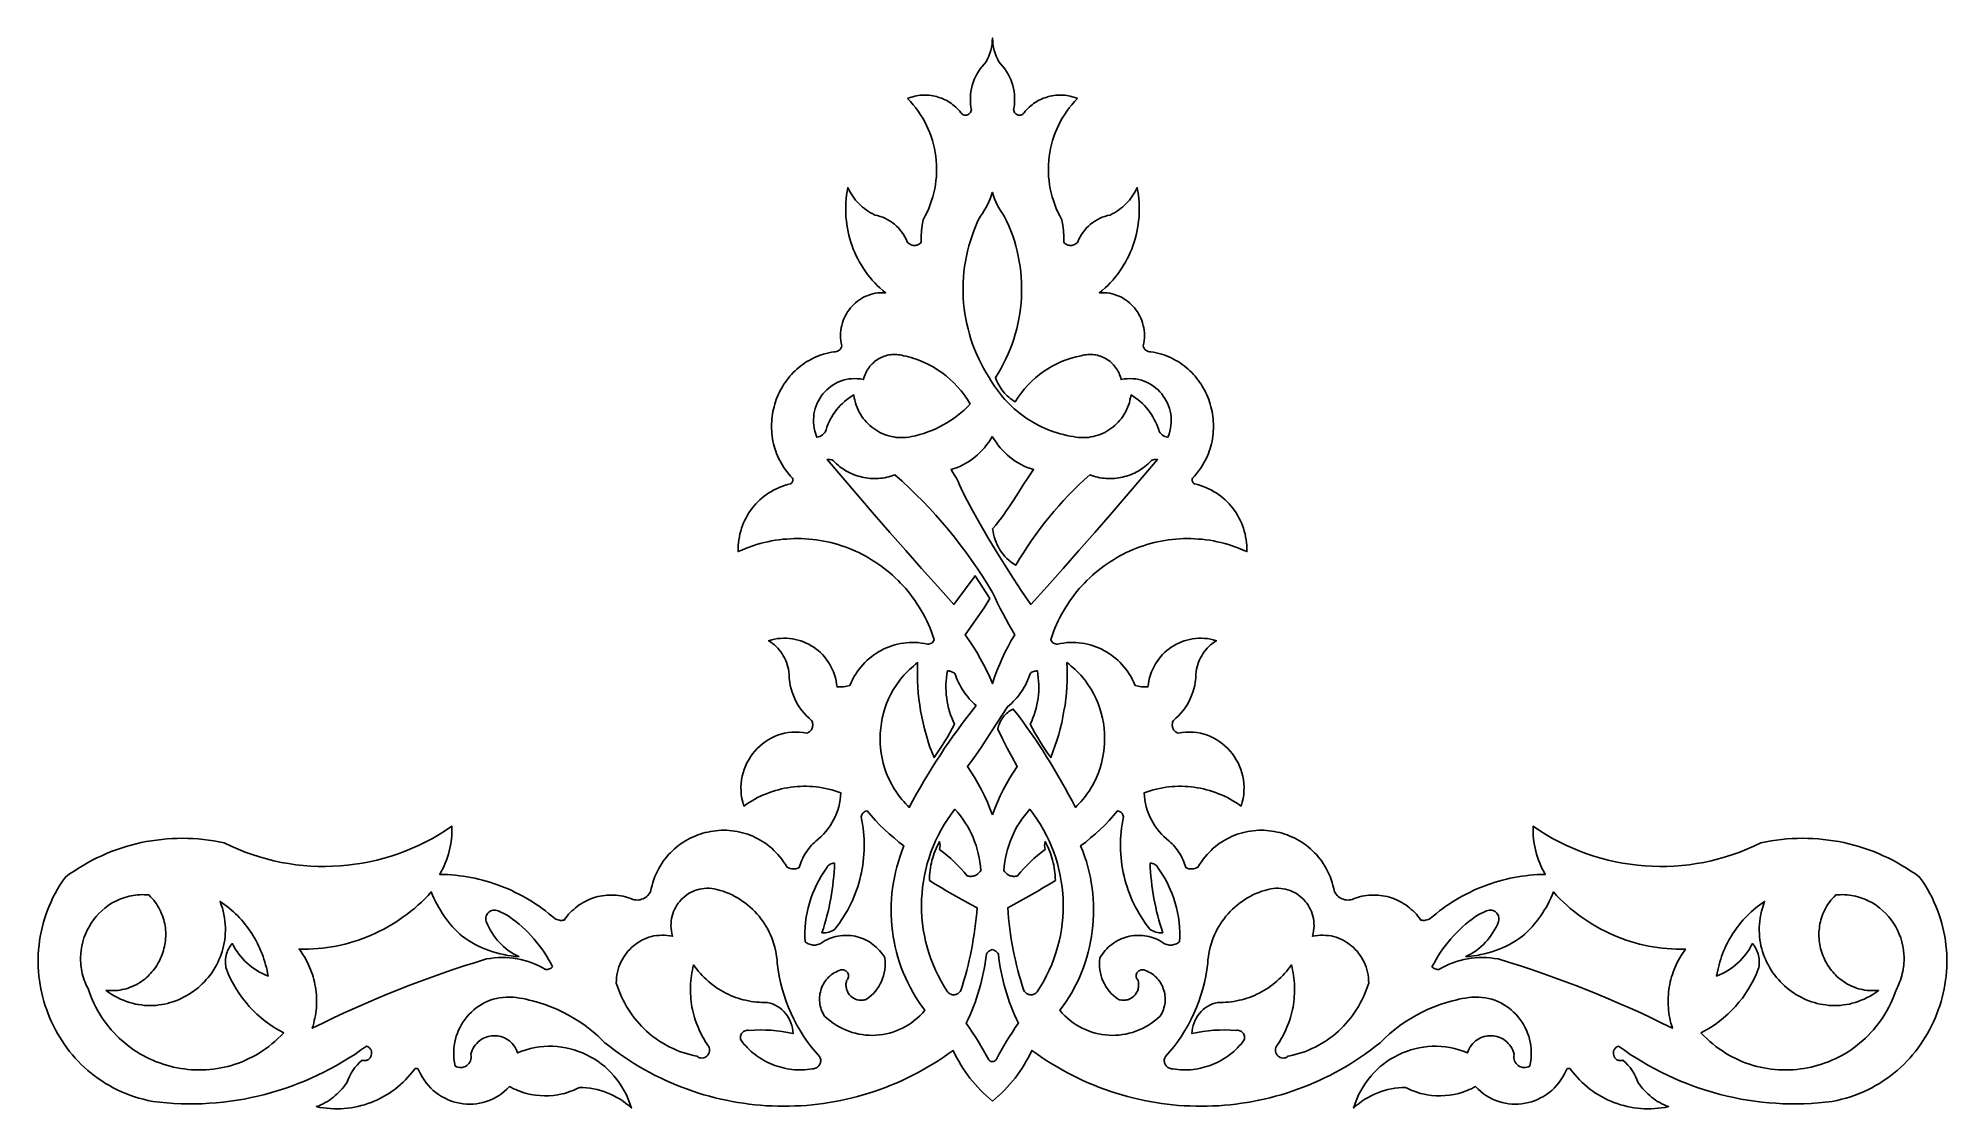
# Model space of a CAD drawing. Extents: x -103 to 103, y 12 to 127.
import ezdxf

# ---------------------------------------------------------------- set-up
doc = ezdxf.new("R2010")
doc.units = 0
doc.header["$MEASUREMENT"] = 0
doc.layers.add('LAYER_1', color=1, linetype='CONTINUOUS')

msp = doc.modelspace()

# ---------------------------------------------------------------- linework, layer by layer
at = {"layer": 'LAYER_1'}
for points in [[(0, 12.88), (0.33, 13.16), (0.66, 13.45), (0.97, 13.75), (1.28, 14.05), (1.58, 14.37), (1.87, 14.69), (2.15, 15.02), (2.42, 15.36), (2.68, 15.71), (2.94, 16.06), (3.18, 16.42), (3.41, 16.79), (3.63, 17.17), (3.84, 17.55), (4.05, 17.94), (4.24, 18.33), (4.77, 17.95), (5.3, 17.58), (5.84, 17.22), (6.39, 16.88), (6.94, 16.55), (7.5, 16.23), (8.06, 15.92), (8.62, 15.63), (9.19, 15.35), (9.77, 15.08), (10.35, 14.82), (10.93, 14.58), (11.51, 14.35), (12.1, 14.13), (12.7, 13.92), (13.29, 13.73), (13.89, 13.55), (14.49, 13.38), (15.09, 13.22), (15.7, 13.08), (16.31, 12.95), (16.91, 12.83), (17.53, 12.73), (18.14, 12.63), (18.75, 12.55), (19.37, 12.49), (19.98, 12.43), (20.6, 12.39), (21.22, 12.36), (21.83, 12.34), (22.45, 12.33), (23.07, 12.34), (23.68, 12.36), (24.3, 12.39), (24.92, 12.44), (25.53, 12.49), (26.15, 12.56), (26.76, 12.65), (27.37, 12.74), (27.98, 12.85), (28.59, 12.97), (29.19, 13.1), (29.8, 13.24), (30.4, 13.4), (31, 13.57), (31.59, 13.75), (32.19, 13.94), (32.78, 14.15), (33.36, 14.37), (33.95, 14.6), (34.53, 14.85), (35.1, 15.1), (35.67, 15.37), (36.24, 15.65), (36.8, 15.95), (37.36, 16.25), (37.91, 16.57), (38.46, 16.9), (39, 17.24), (39.54, 17.6), (40.07, 17.97), (40.6, 18.35), (41.12, 18.74), (41.63, 19.14), (41.88, 19.4), (42.14, 19.64), (42.66, 20.12), (43.21, 20.57), (43.77, 21), (44.34, 21.4), (44.93, 21.77), (45.54, 22.12), (46.16, 22.45), (46.79, 22.75), (47.44, 23.02), (48.09, 23.26), (48.76, 23.47), (49.43, 23.66), (49.77, 23.74), (50.11, 23.82), (50.46, 23.89), (50.81, 23.95), (51.15, 24), (51.5, 24.04), (51.87, 24.06), (52.24, 24.06), (52.6, 24.03), (52.95, 23.98), (53.29, 23.91), (53.63, 23.82), (53.96, 23.71), (54.28, 23.58), (54.59, 23.43), (54.89, 23.27), (55.18, 23.09), (55.46, 22.89), (55.72, 22.68), (55.98, 22.45), (56.22, 22.21), (56.44, 21.96), (56.65, 21.69), (56.85, 21.41), (57.03, 21.13), (57.2, 20.83), (57.35, 20.52), (57.48, 20.2), (57.6, 19.87), (57.69, 19.54), (57.77, 19.2), (57.83, 18.85), (57.86, 18.49), (57.88, 18.14), (57.88, 17.77), (57.85, 17.41), (57.8, 17.04), (57.73, 16.67), (57.57, 16.58), (57.41, 16.52), (57.24, 16.49), (57.08, 16.49), (56.92, 16.51), (56.76, 16.55), (56.62, 16.62), (56.48, 16.71), (56.36, 16.81), (56.25, 16.93), (56.16, 17.06), (56.09, 17.21), (56.04, 17.37), (56.01, 17.54), (56.01, 17.72), (56.04, 17.91), (55.97, 18.14), (55.89, 18.36), (55.79, 18.57), (55.67, 18.76), (55.55, 18.93), (55.41, 19.09), (55.26, 19.24), (55.1, 19.37), (54.93, 19.49), (54.75, 19.6), (54.57, 19.68), (54.38, 19.76), (54.19, 19.82), (53.99, 19.86), (53.8, 19.89), (53.6, 19.9), (53.39, 19.9), (53.19, 19.89), (53, 19.85), (52.8, 19.81), (52.61, 19.75), (52.42, 19.67), (52.24, 19.58), (52.06, 19.47), (51.9, 19.35), (51.74, 19.21), (51.59, 19.06), (51.45, 18.89), (51.32, 18.71), (51.21, 18.51), (51.11, 18.3), (51.03, 18.07), (50.56, 18.25), (50.08, 18.4), (49.61, 18.53), (49.13, 18.63), (48.65, 18.7), (48.18, 18.75), (47.7, 18.77), (47.23, 18.77), (46.76, 18.74), (46.29, 18.68), (45.83, 18.6), (45.37, 18.5), (44.92, 18.38), (44.48, 18.23), (44.05, 18.06), (43.62, 17.87), (43.21, 17.65), (42.8, 17.42), (42.41, 17.16), (42.03, 16.89), (41.66, 16.59), (41.31, 16.27), (40.98, 15.94), (40.66, 15.59), (40.35, 15.21), (40.07, 14.83), (39.8, 14.42), (39.55, 14), (39.33, 13.56), (39.12, 13.1), (38.94, 12.63), (38.78, 12.14), (39.07, 12.4), (39.38, 12.64), (39.69, 12.87), (40.01, 13.08), (40.34, 13.28), (40.68, 13.46), (41.03, 13.62), (41.38, 13.77), (41.74, 13.9), (42.1, 14.02), (42.47, 14.12), (42.85, 14.2), (43.22, 14.26), (43.61, 14.31), (43.99, 14.34), (44.38, 14.35), (44.6, 14.24), (44.82, 14.13), (45.05, 14.04), (45.28, 13.95), (45.51, 13.87), (45.75, 13.79), (45.98, 13.72), (46.22, 13.66), (46.69, 13.57), (47.17, 13.5), (47.66, 13.46), (48.14, 13.45), (48.62, 13.47), (49.1, 13.53), (49.58, 13.61), (50.06, 13.72), (50.29, 13.78), (50.52, 13.86), (50.76, 13.94), (50.99, 14.02), (51.21, 14.12), (51.44, 14.22), (51.66, 14.33), (51.88, 14.45), (52.16, 14.17), (52.45, 13.91), (52.75, 13.67), (53.07, 13.46), (53.39, 13.27), (53.72, 13.1), (54.05, 12.96), (54.4, 12.84), (54.74, 12.74), (55.09, 12.66), (55.44, 12.6), (55.8, 12.57), (56.15, 12.56), (56.51, 12.57), (56.86, 12.6), (57.21, 12.65), (57.56, 12.72), (57.9, 12.82), (58.23, 12.93), (58.56, 13.07), (58.88, 13.22), (59.2, 13.39), (59.5, 13.59), (59.79, 13.8), (60.07, 14.03), (60.34, 14.29), (60.59, 14.56), (60.83, 14.85), (61.06, 15.16), (61.26, 15.48), (61.45, 15.83), (61.62, 16.19), (61.65, 16.26), (61.69, 16.31), (61.74, 16.35), (61.8, 16.38), (61.87, 16.39), (61.93, 16.39), (62, 16.38), (62.06, 16.34), (62.29, 16.04), (62.54, 15.74), (62.79, 15.45), (63.05, 15.18), (63.32, 14.91), (63.6, 14.66), (63.89, 14.42), (64.18, 14.18), (64.48, 13.96), (64.79, 13.75), (65.11, 13.56), (65.43, 13.37), (65.75, 13.19), (66.08, 13.03), (66.42, 12.88), (66.76, 12.74), (67.11, 12.62), (67.46, 12.5), (67.82, 12.4), (68.17, 12.31), (68.54, 12.24), (68.9, 12.18), (69.27, 12.13), (69.64, 12.09), (70.01, 12.07), (70.38, 12.06), (70.75, 12.06), (71.13, 12.08), (71.5, 12.11), (71.88, 12.15), (72.25, 12.21), (72.63, 12.29), (72.38, 12.38), (72.14, 12.49), (71.91, 12.6), (71.67, 12.73), (71.45, 12.86), (71.23, 13), (71.01, 13.15), (70.8, 13.31), (70.6, 13.48), (70.4, 13.65), (70.21, 13.83), (70.03, 14.02), (69.85, 14.22), (69.68, 14.42), (69.52, 14.64), (69.36, 14.85), (69.23, 15.2), (69.07, 15.54), (68.89, 15.87), (68.7, 16.18), (68.48, 16.48), (68.24, 16.76), (67.98, 17.02), (67.7, 17.27), (67.61, 17.25), (67.52, 17.23), (67.44, 17.23), (67.36, 17.23), (67.28, 17.25), (67.21, 17.27), (67.14, 17.3), (67.07, 17.33), (66.96, 17.42), (66.86, 17.53), (66.79, 17.66), (66.73, 17.8), (66.7, 17.94), (66.7, 18.09), (66.72, 18.24), (66.76, 18.38), (66.8, 18.44), (66.84, 18.51), (66.89, 18.56), (66.95, 18.62), (67.01, 18.67), (67.08, 18.71), (67.16, 18.75), (67.25, 18.78), (67.88, 18.34), (68.51, 17.9), (69.16, 17.49), (69.81, 17.09), (70.47, 16.71), (71.14, 16.34), (71.82, 15.99), (72.5, 15.66), (73.19, 15.34), (73.89, 15.04), (74.59, 14.76), (75.3, 14.49), (76.01, 14.24), (76.73, 14.01), (77.45, 13.8), (78.18, 13.6), (78.91, 13.42), (79.65, 13.26), (80.39, 13.11), (81.13, 12.98), (81.88, 12.87), (82.63, 12.78), (83.38, 12.71), (84.13, 12.65), (84.89, 12.61), (85.65, 12.59), (86.41, 12.59), (87.17, 12.61), (87.93, 12.64), (88.69, 12.69), (89.45, 12.76), (90.21, 12.85), (90.72, 12.96), (91.21, 13.08), (91.7, 13.21), (92.18, 13.36), (92.65, 13.52), (93.11, 13.7), (93.57, 13.89), (94.01, 14.1), (94.44, 14.32), (94.86, 14.55), (95.28, 14.79), (95.68, 15.05), (96.07, 15.32), (96.46, 15.6), (96.83, 15.89), (97.19, 16.19), (97.54, 16.51), (97.88, 16.83), (98.21, 17.16), (98.53, 17.51), (98.84, 17.86), (99.13, 18.22), (99.42, 18.59), (99.69, 18.97), (99.95, 19.35), (100.2, 19.75), (100.44, 20.15), (100.66, 20.55), (100.88, 20.97), (101.08, 21.39), (101.27, 21.81), (101.44, 22.25), (101.6, 22.68), (101.75, 23.12), (101.89, 23.57), (102.01, 24.02), (102.12, 24.47), (102.22, 24.93), (102.3, 25.39), (102.37, 25.86), (102.43, 26.32), (102.47, 26.79), (102.5, 27.26), (102.51, 27.73), (102.51, 28.2), (102.5, 28.68), (102.47, 29.15), (102.42, 29.62), (102.36, 30.1), (102.29, 30.57), (102.2, 31.04), (102.09, 31.51), (101.97, 31.98), (101.84, 32.45), (101.69, 32.91), (101.52, 33.38), (101.33, 33.83), (101.13, 34.29), (100.92, 34.74), (100.69, 35.19), (100.44, 35.64), (100.17, 36.08), (99.89, 36.51), (99.59, 36.94), (99.13, 37.28), (98.66, 37.6), (98.18, 37.91), (97.69, 38.2), (97.2, 38.48), (96.7, 38.75), (96.2, 39), (95.69, 39.24), (95.18, 39.47), (94.66, 39.68), (94.13, 39.88), (93.6, 40.06), (93.07, 40.23), (92.53, 40.38), (91.99, 40.52), (91.45, 40.65), (90.9, 40.76), (90.35, 40.85), (89.8, 40.93), (89.24, 41), (88.69, 41.05), (88.13, 41.09), (87.57, 41.11), (87.01, 41.12), (86.45, 41.11), (85.89, 41.08), (85.33, 41.05), (84.77, 40.99), (84.2, 40.92), (83.64, 40.84), (83.09, 40.74), (82.53, 40.62), (81.78, 40.27), (81.03, 39.94), (80.28, 39.64), (79.51, 39.36), (78.74, 39.12), (77.97, 38.9), (77.19, 38.7), (76.4, 38.53), (75.61, 38.39), (74.82, 38.28), (74.03, 38.19), (73.24, 38.13), (72.44, 38.1), (71.65, 38.09), (70.85, 38.11), (70.06, 38.15), (69.27, 38.22), (68.48, 38.32), (67.69, 38.44), (66.91, 38.59), (66.14, 38.77), (65.36, 38.97), (64.6, 39.2), (63.84, 39.45), (63.08, 39.73), (62.34, 40.04), (61.6, 40.37), (60.87, 40.72), (60.16, 41.11), (59.45, 41.51), (58.75, 41.95), (58.07, 42.41), (58.06, 42.07), (58.07, 41.73), (58.09, 41.39), (58.12, 41.05), (58.16, 40.72), (58.21, 40.38), (58.28, 40.05), (58.36, 39.73), (58.44, 39.4), (58.55, 39.08), (58.66, 38.76), (58.78, 38.45), (58.91, 38.14), (59.06, 37.83), (59.22, 37.53), (59.38, 37.24), (58.96, 37.23), (58.53, 37.21), (58.11, 37.18), (57.69, 37.15), (57.27, 37.1), (56.85, 37.04), (56.44, 36.98), (56.02, 36.9), (55.61, 36.82), (55.2, 36.73), (54.79, 36.63), (54.39, 36.52), (53.99, 36.4), (53.59, 36.27), (53.19, 36.13), (52.8, 35.98), (52.41, 35.83), (52.02, 35.67), (51.64, 35.49), (51.26, 35.31), (50.88, 35.12), (50.51, 34.93), (50.14, 34.72), (49.78, 34.51), (49.42, 34.28), (49.06, 34.05), (48.71, 33.81), (48.36, 33.57), (48.02, 33.31), (47.69, 33.05), (47.36, 32.78), (47.03, 32.5), (46.91, 32.43), (46.79, 32.38), (46.66, 32.34), (46.53, 32.32), (46.4, 32.3), (46.27, 32.3), (46.14, 32.31), (46, 32.33), (45.85, 32.54), (45.69, 32.75), (45.53, 32.95), (45.36, 33.13), (45.18, 33.31), (44.99, 33.48), (44.8, 33.65), (44.6, 33.8), (44.4, 33.95), (44.19, 34.08), (43.98, 34.21), (43.77, 34.33), (43.54, 34.44), (43.32, 34.54), (43.09, 34.63), (42.86, 34.71), (42.63, 34.79), (42.39, 34.85), (42.15, 34.9), (41.91, 34.95), (41.66, 34.98), (41.42, 35.01), (41.17, 35.02), (40.92, 35.02), (40.67, 35.02), (40.43, 35), (40.18, 34.97), (39.93, 34.93), (39.68, 34.89), (39.43, 34.83), (39.19, 34.76), (38.94, 34.68), (38.79, 34.6), (38.63, 34.55), (38.48, 34.51), (38.32, 34.49), (38.16, 34.48), (38, 34.49), (37.84, 34.52), (37.69, 34.56), (37.54, 34.61), (37.4, 34.68), (37.26, 34.77), (37.13, 34.86), (37.02, 34.98), (36.91, 35.1), (36.81, 35.24), (36.72, 35.38), (36.65, 35.72), (36.57, 36.05), (36.48, 36.38), (36.37, 36.69), (36.26, 37), (36.13, 37.29), (36, 37.58), (35.85, 37.86), (35.7, 38.13), (35.53, 38.4), (35.36, 38.65), (35.18, 38.89), (34.99, 39.13), (34.79, 39.36), (34.59, 39.57), (34.38, 39.78), (34.16, 39.98), (33.93, 40.17), (33.7, 40.36), (33.47, 40.53), (33.22, 40.69), (32.98, 40.84), (32.72, 40.99), (32.47, 41.12), (32.21, 41.25), (31.94, 41.36), (31.67, 41.47), (31.4, 41.56), (31.12, 41.65), (30.85, 41.72), (30.57, 41.79), (30.28, 41.84), (30, 41.89), (29.71, 41.93), (29.43, 41.95), (29.14, 41.97), (28.85, 41.97), (28.56, 41.97), (28.28, 41.95), (27.99, 41.92), (27.7, 41.89), (27.42, 41.84), (27.13, 41.78), (26.85, 41.71), (26.57, 41.63), (26.29, 41.54), (26.02, 41.44), (25.75, 41.33), (25.48, 41.21), (25.21, 41.07), (24.95, 40.93), (24.7, 40.77), (24.44, 40.61), (24.2, 40.43), (23.95, 40.24), (23.72, 40.04), (23.49, 39.82), (23.26, 39.6), (23.05, 39.36), (22.84, 39.12), (22.63, 38.86), (22.44, 38.59), (22.25, 38.31), (22.07, 38.01), (21.91, 37.93), (21.75, 37.88), (21.59, 37.84), (21.42, 37.82), (21.25, 37.83), (21.08, 37.85), (20.92, 37.9), (20.76, 37.97), (20.7, 38.18), (20.63, 38.38), (20.56, 38.58), (20.48, 38.78), (20.39, 38.97), (20.29, 39.16), (20.19, 39.35), (20.08, 39.53), (19.96, 39.71), (19.84, 39.88), (19.71, 40.05), (19.58, 40.21), (19.44, 40.37), (19.29, 40.52), (19.13, 40.67), (18.98, 40.81), (18.68, 41.05), (18.41, 41.31), (18.14, 41.57), (17.9, 41.86), (17.66, 42.15), (17.45, 42.46), (17.25, 42.77), (17.07, 43.1), (16.9, 43.43), (16.76, 43.78), (16.63, 44.13), (16.52, 44.49), (16.43, 44.86), (16.36, 45.23), (16.31, 45.61), (16.28, 45.99), (16.6, 46.11), (16.94, 46.21), (17.27, 46.31), (17.6, 46.4), (17.94, 46.47), (18.28, 46.53), (18.61, 46.59), (18.95, 46.63), (19.29, 46.66), (19.63, 46.69), (19.97, 46.7), (20.31, 46.7), (20.65, 46.69), (20.99, 46.67), (21.33, 46.64), (21.66, 46.6), (22, 46.55), (22.33, 46.49), (22.67, 46.41), (23, 46.33), (23.32, 46.24), (23.65, 46.14), (23.97, 46.03), (24.29, 45.9), (24.61, 45.77), (24.92, 45.63), (25.23, 45.48), (25.53, 45.32), (25.83, 45.14), (26.13, 44.96), (26.42, 44.77), (26.71, 44.57), (26.83, 44.98), (26.92, 45.39), (26.98, 45.8), (27.01, 46.2), (27.02, 46.61), (27, 47), (26.96, 47.39), (26.89, 47.77), (26.79, 48.15), (26.67, 48.52), (26.54, 48.87), (26.38, 49.22), (26.19, 49.55), (25.99, 49.87), (25.77, 50.18), (25.54, 50.47), (25.28, 50.75), (25.01, 51.01), (24.72, 51.26), (24.42, 51.48), (24.1, 51.69), (23.78, 51.87), (23.43, 52.04), (23.08, 52.18), (22.72, 52.3), (22.34, 52.4), (21.96, 52.47), (21.57, 52.51), (21.17, 52.53), (20.77, 52.52), (20.36, 52.48), (19.94, 52.41), (19.84, 52.45), (19.75, 52.5), (19.66, 52.56), (19.59, 52.63), (19.52, 52.7), (19.46, 52.78), (19.41, 52.87), (19.37, 52.96), (19.34, 53.06), (19.32, 53.16), (19.31, 53.26), (19.31, 53.36), (19.32, 53.46), (19.34, 53.56), (19.38, 53.66), (19.43, 53.76), (19.71, 54.01), (19.98, 54.27), (20.24, 54.55), (20.48, 54.84), (20.7, 55.14), (20.9, 55.45), (21.08, 55.78), (21.25, 56.11), (21.39, 56.45), (21.52, 56.81), (21.63, 57.16), (21.72, 57.53), (21.78, 57.9), (21.83, 58.28), (21.85, 58.66), (21.86, 59.04), (21.91, 59.29), (21.97, 59.54), (22.05, 59.79), (22.13, 60.03), (22.23, 60.27), (22.34, 60.49), (22.47, 60.72), (22.6, 60.93), (22.75, 61.14), (22.9, 61.34), (23.07, 61.53), (23.25, 61.71), (23.43, 61.88), (23.63, 62.04), (23.83, 62.2), (24.05, 62.34), (23.72, 62.43), (23.4, 62.5), (23.08, 62.56), (22.76, 62.59), (22.44, 62.6), (22.12, 62.6), (21.81, 62.58), (21.5, 62.54), (21.19, 62.48), (20.89, 62.41), (20.59, 62.32), (20.3, 62.21), (20.02, 62.09), (19.74, 61.96), (19.47, 61.8), (19.21, 61.64), (18.96, 61.46), (18.72, 61.27), (18.49, 61.06), (18.27, 60.84), (18.06, 60.61), (17.87, 60.37), (17.68, 60.11), (17.51, 59.84), (17.35, 59.57), (17.21, 59.28), (17.09, 58.98), (16.98, 58.68), (16.88, 58.36), (16.8, 58.04), (16.74, 57.71), (16.7, 57.37), (16.35, 57.37), (16.01, 57.4), (15.66, 57.45), (15.32, 57.54), (15.19, 57.85), (15.05, 58.15), (14.89, 58.44), (14.72, 58.72), (14.54, 58.99), (14.35, 59.26), (14.15, 59.51), (13.94, 59.75), (13.72, 59.99), (13.49, 60.21), (13.26, 60.42), (13.01, 60.62), (12.76, 60.81), (12.5, 60.98), (12.23, 61.15), (11.95, 61.3), (11.67, 61.45), (11.39, 61.58), (11.1, 61.69), (10.8, 61.8), (10.5, 61.89), (10.19, 61.97), (9.88, 62.03), (9.57, 62.08), (9.26, 62.12), (8.94, 62.14), (8.62, 62.15), (8.3, 62.15), (7.97, 62.13), (7.65, 62.09), (7.32, 62.04), (7, 61.98), (6.88, 61.98), (6.76, 62), (6.65, 62.04), (6.55, 62.09), (6.46, 62.16), (6.38, 62.25), (6.31, 62.35), (6.26, 62.46), (6.4, 62.87), (6.55, 63.28), (6.71, 63.68), (6.88, 64.07), (7.06, 64.46), (7.24, 64.84), (7.44, 65.21), (7.65, 65.58), (7.86, 65.93), (8.09, 66.28), (8.32, 66.63), (8.56, 66.96), (8.8, 67.29), (9.06, 67.61), (9.32, 67.93), (9.59, 68.23), (9.87, 68.53), (10.15, 68.82), (10.44, 69.1), (10.74, 69.37), (11.04, 69.63), (11.35, 69.89), (11.66, 70.14), (11.98, 70.37), (12.31, 70.6), (12.64, 70.82), (12.98, 71.04), (13.32, 71.24), (13.67, 71.44), (14.02, 71.62), (14.37, 71.8), (14.73, 71.96), (15.1, 72.12), (15.47, 72.27), (15.84, 72.41), (16.21, 72.54), (16.59, 72.66), (16.97, 72.77), (17.35, 72.87), (17.74, 72.96), (18.13, 73.04), (18.52, 73.11), (18.92, 73.16), (19.31, 73.21), (19.71, 73.25), (20.11, 73.28), (20.51, 73.3), (20.91, 73.31), (21.31, 73.3), (21.71, 73.29), (22.12, 73.26), (22.52, 73.23), (22.93, 73.18), (23.33, 73.12), (23.73, 73.05), (24.14, 72.97), (24.54, 72.88), (24.94, 72.77), (25.35, 72.66), (25.75, 72.53), (26.15, 72.39), (26.54, 72.24), (26.94, 72.08), (27.33, 71.91), (27.33, 72.23), (27.32, 72.55), (27.29, 72.87), (27.25, 73.19), (27.19, 73.5), (27.13, 73.81), (27.05, 74.11), (26.96, 74.41), (26.85, 74.7), (26.73, 74.99), (26.61, 75.27), (26.47, 75.54), (26.32, 75.81), (26.16, 76.07), (25.98, 76.32), (25.8, 76.57), (25.61, 76.81), (25.41, 77.04), (25.2, 77.26), (24.98, 77.47), (24.75, 77.67), (24.51, 77.86), (24.26, 78.04), (24.01, 78.22), (23.75, 78.38), (23.48, 78.53), (23.2, 78.66), (22.91, 78.79), (22.62, 78.9), (22.33, 79.01), (22.02, 79.1), (21.71, 79.17), (21.63, 79.22), (21.57, 79.28), (21.52, 79.35), (21.48, 79.43), (21.46, 79.52), (21.45, 79.61), (21.46, 79.7), (21.49, 79.79), (21.69, 80.01), (21.89, 80.24), (22.07, 80.47), (22.25, 80.7), (22.41, 80.94), (22.57, 81.19), (22.71, 81.43), (22.85, 81.68), (22.97, 81.93), (23.09, 82.19), (23.19, 82.45), (23.29, 82.71), (23.38, 82.97), (23.45, 83.23), (23.52, 83.49), (23.58, 83.76), (23.63, 84.03), (23.67, 84.29), (23.7, 84.56), (23.72, 84.83), (23.73, 85.1), (23.74, 85.37), (23.73, 85.63), (23.72, 85.9), (23.7, 86.17), (23.67, 86.43), (23.63, 86.69), (23.58, 86.96), (23.53, 87.22), (23.47, 87.47), (23.39, 87.73), (23.32, 87.98), (23.23, 88.23), (23.13, 88.48), (23.03, 88.73), (22.92, 88.97), (22.8, 89.21), (22.67, 89.44), (22.54, 89.67), (22.4, 89.89), (22.25, 90.11), (22.1, 90.33), (21.93, 90.54), (21.76, 90.74), (21.59, 90.94), (21.4, 91.14), (21.21, 91.33), (21.01, 91.51), (20.81, 91.68), (20.6, 91.85), (20.38, 92.01), (20.16, 92.17), (19.93, 92.31), (19.69, 92.45), (19.45, 92.58), (19.2, 92.71), (18.94, 92.82), (18.68, 92.93), (18.41, 93.03), (18.14, 93.11), (17.86, 93.19), (17.58, 93.26), (17.29, 93.32), (16.99, 93.37), (16.85, 93.38), (16.71, 93.41), (16.58, 93.46), (16.47, 93.54), (16.37, 93.63), (16.29, 93.75), (16.23, 93.88), (16.19, 94.02), (16.25, 94.3), (16.29, 94.58), (16.31, 94.86), (16.32, 95.14), (16.31, 95.42), (16.28, 95.69), (16.24, 95.95), (16.19, 96.21), (16.11, 96.47), (16.03, 96.72), (15.93, 96.97), (15.82, 97.2), (15.69, 97.44), (15.56, 97.66), (15.41, 97.87), (15.25, 98.08), (15.08, 98.27), (14.9, 98.46), (14.7, 98.63), (14.5, 98.8), (14.29, 98.95), (14.07, 99.09), (13.84, 99.22), (13.61, 99.33), (13.36, 99.43), (13.11, 99.52), (12.85, 99.59), (12.59, 99.65), (12.32, 99.69), (12.05, 99.71), (11.77, 99.72), (11.48, 99.71), (11.79, 99.96), (12.09, 100.23), (12.38, 100.5), (12.65, 100.79), (12.92, 101.08), (13.17, 101.38), (13.42, 101.69), (13.65, 102), (13.87, 102.33), (14.08, 102.66), (14.28, 102.99), (14.46, 103.34), (14.64, 103.69), (14.8, 104.04), (14.95, 104.4), (15.09, 104.76), (15.21, 105.13), (15.32, 105.51), (15.43, 105.88), (15.51, 106.27), (15.59, 106.65), (15.65, 107.04), (15.7, 107.43), (15.74, 107.82), (15.76, 108.21), (15.77, 108.61), (15.77, 109.01), (15.75, 109.4), (15.72, 109.8), (15.67, 110.2), (15.61, 110.6), (15.54, 111), (15.42, 110.76), (15.3, 110.52), (15.16, 110.29), (15.01, 110.07), (14.86, 109.86), (14.7, 109.66), (14.52, 109.46), (14.34, 109.27), (14.15, 109.08), (13.96, 108.91), (13.75, 108.75), (13.54, 108.59), (13.33, 108.44), (13.1, 108.31), (12.87, 108.18), (12.63, 108.06), (12.34, 108), (12.06, 107.92), (11.78, 107.82), (11.51, 107.7), (11.25, 107.56), (11, 107.41), (10.76, 107.25), (10.53, 107.07), (10.31, 106.87), (10.11, 106.67), (9.91, 106.45), (9.73, 106.21), (9.57, 105.97), (9.41, 105.71), (9.28, 105.45), (9.15, 105.17), (9.08, 105.08), (9, 105.01), (8.91, 104.95), (8.82, 104.89), (8.72, 104.85), (8.62, 104.82), (8.52, 104.8), (8.42, 104.79), (8.32, 104.8), (8.21, 104.81), (8.11, 104.84), (8.01, 104.87), (7.92, 104.92), (7.83, 104.98), (7.74, 105.05), (7.67, 105.14), (7.65, 105.74), (7.61, 106.35), (7.54, 106.96), (7.46, 107.56), (7.24, 107.96), (7.03, 108.36), (6.85, 108.77), (6.69, 109.19), (6.54, 109.61), (6.41, 110.03), (6.3, 110.46), (6.2, 110.89), (6.13, 111.32), (6.07, 111.75), (6.03, 112.19), (6.01, 112.63), (6, 113.06), (6.02, 113.5), (6.04, 113.93), (6.09, 114.36), (6.16, 114.79), (6.24, 115.22), (6.34, 115.64), (6.45, 116.06), (6.58, 116.48), (6.73, 116.89), (6.9, 117.29), (7.08, 117.69), (7.28, 118.08), (7.49, 118.46), (7.73, 118.84), (7.98, 119.2), (8.24, 119.56), (8.52, 119.91), (8.82, 120.25), (9.13, 120.57), (8.94, 120.65), (8.75, 120.71), (8.55, 120.77), (8.36, 120.82), (8.16, 120.86), (7.97, 120.89), (7.77, 120.92), (7.57, 120.93), (7.37, 120.94), (7.18, 120.94), (6.98, 120.94), (6.79, 120.92), (6.59, 120.9), (6.4, 120.87), (6.21, 120.83), (6.02, 120.78), (5.83, 120.73), (5.64, 120.66), (5.46, 120.6), (5.28, 120.52), (5.1, 120.44), (4.92, 120.35), (4.75, 120.25), (4.58, 120.14), (4.42, 120.03), (4.26, 119.91), (4.1, 119.78), (3.95, 119.65), (3.8, 119.51), (3.66, 119.37), (3.52, 119.21), (3.39, 119.05), (3.31, 118.95), (3.21, 118.87), (3.11, 118.82), (3.01, 118.79), (2.9, 118.78), (2.8, 118.79), (2.7, 118.82), (2.6, 118.86), (2.51, 118.92), (2.43, 118.99), (2.37, 119.08), (2.31, 119.17), (2.28, 119.28), (2.27, 119.39), (2.28, 119.51), (2.32, 119.64), (2.36, 119.98), (2.38, 120.32), (2.38, 120.65), (2.36, 120.99), (2.32, 121.32), (2.26, 121.65), (2.18, 121.97), (2.08, 122.29), (1.97, 122.6), (1.83, 122.9), (1.68, 123.2), (1.51, 123.48), (1.33, 123.76), (1.12, 124.03), (0.9, 124.28), (0.67, 124.52), (0.52, 124.82), (0.39, 125.12), (0.28, 125.43), (0.18, 125.75), (0.11, 126.07), (0.05, 126.4), (0.02, 126.72), (0, 127.06), (-0.02, 126.72), (-0.05, 126.4), (-0.11, 126.07), (-0.18, 125.75), (-0.28, 125.43), (-0.39, 125.12), (-0.52, 124.82), (-0.67, 124.52), (-0.9, 124.28), (-1.12, 124.03), (-1.33, 123.76), (-1.51, 123.48), (-1.68, 123.2), (-1.83, 122.9), (-1.97, 122.6), (-2.08, 122.29), (-2.18, 121.97), (-2.26, 121.65), (-2.32, 121.32), (-2.36, 120.99), (-2.38, 120.65), (-2.38, 120.32), (-2.36, 119.98), (-2.32, 119.64), (-2.28, 119.51), (-2.27, 119.39), (-2.28, 119.28), (-2.31, 119.17), (-2.37, 119.08), (-2.43, 118.99), (-2.51, 118.92), (-2.6, 118.86), (-2.7, 118.82), (-2.8, 118.79), (-2.9, 118.78), (-3.01, 118.79), (-3.11, 118.82), (-3.21, 118.87), (-3.31, 118.95), (-3.39, 119.05), (-3.52, 119.21), (-3.66, 119.37), (-3.8, 119.51), (-3.95, 119.65), (-4.1, 119.78), (-4.26, 119.91), (-4.42, 120.03), (-4.58, 120.14), (-4.75, 120.25), (-4.92, 120.35), (-5.1, 120.44), (-5.28, 120.52), (-5.46, 120.6), (-5.64, 120.66), (-5.83, 120.73), (-6.02, 120.78), (-6.21, 120.83), (-6.4, 120.87), (-6.59, 120.9), (-6.79, 120.92), (-6.98, 120.94), (-7.18, 120.94), (-7.37, 120.94), (-7.57, 120.93), (-7.77, 120.92), (-7.97, 120.89), (-8.16, 120.86), (-8.36, 120.82), (-8.55, 120.77), (-8.75, 120.71), (-8.94, 120.65), (-9.13, 120.57), (-8.82, 120.25), (-8.52, 119.91), (-8.24, 119.56), (-7.98, 119.2), (-7.73, 118.84), (-7.49, 118.46), (-7.28, 118.08), (-7.08, 117.69), (-6.9, 117.29), (-6.73, 116.89), (-6.58, 116.48), (-6.45, 116.06), (-6.34, 115.64), (-6.24, 115.22), (-6.16, 114.79), (-6.09, 114.36), (-6.04, 113.93), (-6.02, 113.5), (-6, 113.06), (-6.01, 112.63), (-6.03, 112.19), (-6.07, 111.75), (-6.13, 111.32), (-6.2, 110.89), (-6.3, 110.46), (-6.41, 110.03), (-6.54, 109.61), (-6.69, 109.19), (-6.85, 108.77), (-7.03, 108.36), (-7.24, 107.96), (-7.46, 107.56), (-7.54, 106.96), (-7.61, 106.35), (-7.65, 105.74), (-7.67, 105.14), (-7.74, 105.05), (-7.83, 104.98), (-7.92, 104.92), (-8.01, 104.87), (-8.11, 104.84), (-8.21, 104.81), (-8.32, 104.8), (-8.42, 104.79), (-8.52, 104.8), (-8.62, 104.82), (-8.72, 104.85), (-8.82, 104.89), (-8.91, 104.95), (-9, 105.01), (-9.08, 105.08), (-9.15, 105.17), (-9.28, 105.45), (-9.41, 105.71), (-9.57, 105.97), (-9.73, 106.21), (-9.91, 106.45), (-10.11, 106.67), (-10.31, 106.87), (-10.53, 107.07), (-10.76, 107.25), (-11, 107.41), (-11.25, 107.56), (-11.51, 107.7), (-11.78, 107.82), (-12.06, 107.92), (-12.34, 108), (-12.63, 108.06), (-12.87, 108.18), (-13.1, 108.31), (-13.33, 108.44), (-13.54, 108.59), (-13.75, 108.75), (-13.96, 108.91), (-14.15, 109.08), (-14.34, 109.27), (-14.52, 109.46), (-14.7, 109.66), (-14.86, 109.86), (-15.01, 110.07), (-15.16, 110.29), (-15.3, 110.52), (-15.42, 110.76), (-15.54, 111), (-15.61, 110.6), (-15.67, 110.2), (-15.72, 109.8), (-15.75, 109.4), (-15.77, 109.01), (-15.77, 108.61), (-15.76, 108.21), (-15.74, 107.82), (-15.7, 107.43), (-15.65, 107.04), (-15.59, 106.65), (-15.51, 106.27), (-15.43, 105.88), (-15.32, 105.51), (-15.21, 105.13), (-15.09, 104.76), (-14.95, 104.4), (-14.8, 104.04), (-14.64, 103.69), (-14.46, 103.34), (-14.28, 102.99), (-14.08, 102.66), (-13.87, 102.33), (-13.65, 102), (-13.42, 101.69), (-13.17, 101.38), (-12.92, 101.08), (-12.65, 100.79), (-12.38, 100.5), (-12.09, 100.23), (-11.79, 99.96), (-11.48, 99.71), (-11.77, 99.72), (-12.05, 99.71), (-12.32, 99.69), (-12.59, 99.65), (-12.85, 99.59), (-13.11, 99.52), (-13.36, 99.43), (-13.61, 99.33), (-13.84, 99.22), (-14.07, 99.09), (-14.29, 98.95), (-14.5, 98.8), (-14.7, 98.63), (-14.9, 98.46), (-15.08, 98.27), (-15.25, 98.08), (-15.41, 97.87), (-15.56, 97.66), (-15.69, 97.44), (-15.82, 97.2), (-15.93, 96.97), (-16.03, 96.72), (-16.11, 96.47), (-16.19, 96.21), (-16.24, 95.95), (-16.28, 95.69), (-16.31, 95.42), (-16.32, 95.14), (-16.31, 94.86), (-16.29, 94.58), (-16.25, 94.3), (-16.19, 94.02), (-16.23, 93.88), (-16.29, 93.75), (-16.37, 93.63), (-16.47, 93.54), (-16.58, 93.46), (-16.71, 93.41), (-16.85, 93.38), (-16.99, 93.37), (-17.29, 93.32), (-17.58, 93.26), (-17.86, 93.19), (-18.14, 93.11), (-18.41, 93.03), (-18.68, 92.93), (-18.94, 92.82), (-19.2, 92.71), (-19.45, 92.58), (-19.69, 92.45), (-19.93, 92.31), (-20.16, 92.17), (-20.38, 92.01), (-20.6, 91.85), (-20.81, 91.68), (-21.01, 91.51), (-21.21, 91.33), (-21.4, 91.14), (-21.59, 90.94), (-21.76, 90.74), (-21.93, 90.54), (-22.1, 90.33), (-22.25, 90.11), (-22.4, 89.89), (-22.54, 89.67), (-22.67, 89.44), (-22.8, 89.21), (-22.92, 88.97), (-23.03, 88.73), (-23.13, 88.48), (-23.23, 88.23), (-23.32, 87.98), (-23.39, 87.73), (-23.47, 87.47), (-23.53, 87.22), (-23.58, 86.96), (-23.63, 86.69), (-23.67, 86.43), (-23.7, 86.17), (-23.72, 85.9), (-23.73, 85.63), (-23.74, 85.37), (-23.73, 85.1), (-23.72, 84.83), (-23.7, 84.56), (-23.67, 84.29), (-23.63, 84.03), (-23.58, 83.76), (-23.52, 83.49), (-23.45, 83.23), (-23.38, 82.97), (-23.29, 82.71), (-23.19, 82.45), (-23.09, 82.19), (-22.97, 81.93), (-22.85, 81.68), (-22.71, 81.43), (-22.57, 81.19), (-22.41, 80.94), (-22.25, 80.7), (-22.07, 80.47), (-21.89, 80.24), (-21.69, 80.01), (-21.49, 79.79), (-21.46, 79.7), (-21.45, 79.61), (-21.46, 79.52), (-21.48, 79.43), (-21.52, 79.35), (-21.57, 79.28), (-21.63, 79.22), (-21.71, 79.17), (-22.02, 79.1), (-22.33, 79.01), (-22.62, 78.9), (-22.91, 78.79), (-23.2, 78.66), (-23.48, 78.53), (-23.75, 78.38), (-24.01, 78.22), (-24.26, 78.04), (-24.51, 77.86), (-24.75, 77.67), (-24.98, 77.47), (-25.2, 77.26), (-25.41, 77.04), (-25.61, 76.81), (-25.8, 76.57), (-25.98, 76.32), (-26.16, 76.07), (-26.32, 75.81), (-26.47, 75.54), (-26.61, 75.27), (-26.73, 74.99), (-26.85, 74.7), (-26.96, 74.41), (-27.05, 74.11), (-27.13, 73.81), (-27.19, 73.5), (-27.25, 73.19), (-27.29, 72.87), (-27.32, 72.55), (-27.33, 72.23), (-27.33, 71.91), (-26.94, 72.08), (-26.54, 72.24), (-26.15, 72.39), (-25.75, 72.53), (-25.35, 72.66), (-24.94, 72.77), (-24.54, 72.88), (-24.14, 72.97), (-23.73, 73.05), (-23.33, 73.12), (-22.93, 73.18), (-22.52, 73.23), (-22.12, 73.26), (-21.71, 73.29), (-21.31, 73.3), (-20.91, 73.31), (-20.51, 73.3), (-20.11, 73.28), (-19.71, 73.25), (-19.31, 73.21), (-18.92, 73.16), (-18.52, 73.11), (-18.13, 73.04), (-17.74, 72.96), (-17.35, 72.87), (-16.97, 72.77), (-16.59, 72.66), (-16.21, 72.54), (-15.84, 72.41), (-15.47, 72.27), (-15.1, 72.12), (-14.73, 71.96), (-14.37, 71.8), (-14.02, 71.62), (-13.67, 71.44), (-13.32, 71.24), (-12.98, 71.04), (-12.64, 70.82), (-12.31, 70.6), (-11.98, 70.37), (-11.66, 70.14), (-11.35, 69.89), (-11.04, 69.63), (-10.74, 69.37), (-10.44, 69.1), (-10.15, 68.82), (-9.87, 68.53), (-9.59, 68.23), (-9.32, 67.93), (-9.06, 67.61), (-8.8, 67.29), (-8.56, 66.96), (-8.32, 66.63), (-8.09, 66.28), (-7.86, 65.93), (-7.65, 65.58), (-7.44, 65.21), (-7.24, 64.84), (-7.06, 64.46), (-6.88, 64.07), (-6.71, 63.68), (-6.55, 63.28), (-6.4, 62.87), (-6.26, 62.46), (-6.31, 62.35), (-6.38, 62.25), (-6.46, 62.16), (-6.55, 62.09), (-6.65, 62.04), (-6.76, 62), (-6.88, 61.98), (-7, 61.98), (-7.32, 62.04), (-7.65, 62.09), (-7.97, 62.13), (-8.3, 62.15), (-8.62, 62.15), (-8.94, 62.14), (-9.26, 62.12), (-9.57, 62.08), (-9.88, 62.03), (-10.19, 61.97), (-10.5, 61.89), (-10.8, 61.8), (-11.1, 61.69), (-11.39, 61.58), (-11.67, 61.45), (-11.95, 61.3), (-12.23, 61.15), (-12.5, 60.98), (-12.76, 60.81), (-13.01, 60.62), (-13.26, 60.42), (-13.49, 60.21), (-13.72, 59.99), (-13.94, 59.75), (-14.15, 59.51), (-14.35, 59.26), (-14.54, 58.99), (-14.72, 58.72), (-14.89, 58.44), (-15.05, 58.15), (-15.19, 57.85), (-15.32, 57.54), (-15.66, 57.45), (-16.01, 57.4), (-16.35, 57.37), (-16.7, 57.37), (-16.74, 57.71), (-16.8, 58.04), (-16.88, 58.36), (-16.98, 58.68), (-17.09, 58.98), (-17.21, 59.28), (-17.35, 59.57), (-17.51, 59.84), (-17.68, 60.11), (-17.87, 60.37), (-18.06, 60.61), (-18.27, 60.84), (-18.49, 61.06), (-18.72, 61.27), (-18.96, 61.46), (-19.21, 61.64), (-19.47, 61.8), (-19.74, 61.96), (-20.02, 62.09), (-20.3, 62.21), (-20.59, 62.32), (-20.89, 62.41), (-21.19, 62.48), (-21.5, 62.54), (-21.81, 62.58), (-22.12, 62.6), (-22.44, 62.6), (-22.76, 62.59), (-23.08, 62.56), (-23.4, 62.5), (-23.72, 62.43), (-24.05, 62.34), (-23.83, 62.2), (-23.63, 62.04), (-23.43, 61.88), (-23.25, 61.71), (-23.07, 61.53), (-22.9, 61.34), (-22.75, 61.14), (-22.6, 60.93), (-22.47, 60.72), (-22.34, 60.49), (-22.23, 60.27), (-22.13, 60.03), (-22.05, 59.79), (-21.97, 59.54), (-21.91, 59.29), (-21.86, 59.04), (-21.85, 58.66), (-21.83, 58.28), (-21.78, 57.9), (-21.72, 57.53), (-21.63, 57.16), (-21.52, 56.81), (-21.39, 56.45), (-21.25, 56.11), (-21.08, 55.78), (-20.9, 55.45), (-20.7, 55.14), (-20.48, 54.84), (-20.24, 54.55), (-19.98, 54.27), (-19.71, 54.01), (-19.43, 53.76), (-19.38, 53.66), (-19.34, 53.56), (-19.32, 53.46), (-19.31, 53.36), (-19.31, 53.26), (-19.32, 53.16), (-19.34, 53.06), (-19.37, 52.96), (-19.41, 52.87), (-19.46, 52.78), (-19.52, 52.7), (-19.59, 52.63), (-19.66, 52.56), (-19.75, 52.5), (-19.84, 52.45), (-19.94, 52.41), (-20.36, 52.48), (-20.77, 52.52), (-21.17, 52.53), (-21.57, 52.51), (-21.96, 52.47), (-22.34, 52.4), (-22.72, 52.3), (-23.08, 52.18), (-23.43, 52.04), (-23.78, 51.87), (-24.1, 51.69), (-24.42, 51.48), (-24.72, 51.26), (-25.01, 51.01), (-25.28, 50.75), (-25.54, 50.47), (-25.77, 50.18), (-25.99, 49.87), (-26.19, 49.55), (-26.38, 49.22), (-26.54, 48.87), (-26.67, 48.52), (-26.79, 48.15), (-26.89, 47.77), (-26.96, 47.39), (-27, 47), (-27.02, 46.61), (-27.01, 46.2), (-26.98, 45.8), (-26.92, 45.39), (-26.83, 44.98), (-26.71, 44.57), (-26.42, 44.77), (-26.13, 44.96), (-25.83, 45.14), (-25.53, 45.32), (-25.23, 45.48), (-24.92, 45.63), (-24.61, 45.77), (-24.29, 45.9), (-23.97, 46.03), (-23.65, 46.14), (-23.32, 46.24), (-23, 46.33), (-22.67, 46.41), (-22.33, 46.49), (-22, 46.55), (-21.66, 46.6), (-21.33, 46.64), (-20.99, 46.67), (-20.65, 46.69), (-20.31, 46.7), (-19.97, 46.7), (-19.63, 46.69), (-19.29, 46.66), (-18.95, 46.63), (-18.61, 46.59), (-18.28, 46.53), (-17.94, 46.47), (-17.6, 46.4), (-17.27, 46.31), (-16.94, 46.21), (-16.6, 46.11), (-16.28, 45.99), (-16.31, 45.61), (-16.36, 45.23), (-16.43, 44.86), (-16.52, 44.49), (-16.63, 44.13), (-16.76, 43.78), (-16.9, 43.43), (-17.07, 43.1), (-17.25, 42.77), (-17.45, 42.46), (-17.66, 42.15), (-17.9, 41.86), (-18.14, 41.57), (-18.41, 41.31), (-18.68, 41.05), (-18.98, 40.81), (-19.13, 40.67), (-19.29, 40.52), (-19.44, 40.37), (-19.58, 40.21), (-19.71, 40.05), (-19.84, 39.88), (-19.96, 39.71), (-20.08, 39.53), (-20.19, 39.35), (-20.29, 39.16), (-20.39, 38.97), (-20.48, 38.78), (-20.56, 38.58), (-20.63, 38.38), (-20.7, 38.18), (-20.76, 37.97), (-20.92, 37.9), (-21.08, 37.85), (-21.25, 37.83), (-21.42, 37.82), (-21.59, 37.84), (-21.75, 37.88), (-21.91, 37.93), (-22.07, 38.01), (-22.25, 38.31), (-22.44, 38.59), (-22.63, 38.86), (-22.84, 39.12), (-23.05, 39.36), (-23.26, 39.6), (-23.49, 39.82), (-23.72, 40.04), (-23.95, 40.24), (-24.2, 40.43), (-24.44, 40.61), (-24.7, 40.77), (-24.95, 40.93), (-25.21, 41.07), (-25.48, 41.21), (-25.75, 41.33), (-26.02, 41.44), (-26.29, 41.54), (-26.57, 41.63), (-26.85, 41.71), (-27.13, 41.78), (-27.42, 41.84), (-27.7, 41.89), (-27.99, 41.92), (-28.28, 41.95), (-28.56, 41.97), (-28.85, 41.97), (-29.14, 41.97), (-29.43, 41.95), (-29.71, 41.93), (-30, 41.89), (-30.28, 41.84), (-30.57, 41.79), (-30.85, 41.72), (-31.12, 41.65), (-31.4, 41.56), (-31.67, 41.47), (-31.94, 41.36), (-32.21, 41.25), (-32.47, 41.12), (-32.72, 40.99), (-32.98, 40.84), (-33.22, 40.69), (-33.47, 40.53), (-33.7, 40.36), (-33.93, 40.17), (-34.16, 39.98), (-34.38, 39.78), (-34.59, 39.57), (-34.79, 39.36), (-34.99, 39.13), (-35.18, 38.89), (-35.36, 38.65), (-35.53, 38.4), (-35.7, 38.13), (-35.85, 37.86), (-36, 37.58), (-36.13, 37.29), (-36.26, 37), (-36.37, 36.69), (-36.48, 36.38), (-36.57, 36.05), (-36.65, 35.72), (-36.72, 35.38), (-36.81, 35.24), (-36.91, 35.1), (-37.02, 34.98), (-37.13, 34.86), (-37.26, 34.77), (-37.4, 34.68), (-37.54, 34.61), (-37.69, 34.56), (-37.84, 34.52), (-38, 34.49), (-38.16, 34.48), (-38.32, 34.49), (-38.48, 34.51), (-38.63, 34.55), (-38.79, 34.6), (-38.94, 34.68), (-39.19, 34.76), (-39.43, 34.83), (-39.68, 34.89), (-39.93, 34.93), (-40.18, 34.97), (-40.43, 35), (-40.67, 35.02), (-40.92, 35.02), (-41.17, 35.02), (-41.42, 35.01), (-41.66, 34.98), (-41.91, 34.95), (-42.15, 34.9), (-42.39, 34.85), (-42.63, 34.79), (-42.86, 34.71), (-43.09, 34.63), (-43.32, 34.54), (-43.54, 34.44), (-43.77, 34.33), (-43.98, 34.21), (-44.19, 34.08), (-44.4, 33.95), (-44.6, 33.8), (-44.8, 33.65), (-44.99, 33.48), (-45.18, 33.31), (-45.36, 33.13), (-45.53, 32.95), (-45.69, 32.75), (-45.85, 32.54), (-46, 32.33), (-46.14, 32.31), (-46.27, 32.3), (-46.4, 32.3), (-46.53, 32.32), (-46.66, 32.34), (-46.79, 32.38), (-46.91, 32.43), (-47.03, 32.5), (-47.36, 32.78), (-47.69, 33.05), (-48.02, 33.31), (-48.36, 33.57), (-48.71, 33.81), (-49.06, 34.05), (-49.42, 34.28), (-49.78, 34.51), (-50.14, 34.72), (-50.51, 34.93), (-50.88, 35.12), (-51.26, 35.31), (-51.64, 35.49), (-52.02, 35.67), (-52.41, 35.83), (-52.8, 35.98), (-53.19, 36.13), (-53.59, 36.27), (-53.99, 36.4), (-54.39, 36.52), (-54.79, 36.63), (-55.2, 36.73), (-55.61, 36.82), (-56.02, 36.9), (-56.44, 36.98), (-56.85, 37.04), (-57.27, 37.1), (-57.69, 37.15), (-58.11, 37.18), (-58.53, 37.21), (-58.96, 37.23), (-59.38, 37.24), (-59.22, 37.53), (-59.06, 37.83), (-58.91, 38.14), (-58.78, 38.45), (-58.66, 38.76), (-58.55, 39.08), (-58.44, 39.4), (-58.36, 39.73), (-58.28, 40.05), (-58.21, 40.38), (-58.16, 40.72), (-58.12, 41.05), (-58.09, 41.39), (-58.07, 41.73), (-58.06, 42.07), (-58.07, 42.41), (-58.75, 41.95), (-59.45, 41.51), (-60.16, 41.11), (-60.87, 40.72), (-61.6, 40.37), (-62.34, 40.04), (-63.08, 39.73), (-63.84, 39.45), (-64.6, 39.2), (-65.36, 38.97), (-66.14, 38.77), (-66.91, 38.59), (-67.69, 38.44), (-68.48, 38.32), (-69.27, 38.22), (-70.06, 38.15), (-70.85, 38.11), (-71.65, 38.09), (-72.44, 38.1), (-73.24, 38.13), (-74.03, 38.19), (-74.82, 38.28), (-75.61, 38.39), (-76.4, 38.53), (-77.19, 38.7), (-77.97, 38.9), (-78.74, 39.12), (-79.51, 39.36), (-80.28, 39.64), (-81.03, 39.94), (-81.78, 40.27), (-82.53, 40.62), (-83.09, 40.74), (-83.64, 40.84), (-84.2, 40.92), (-84.77, 40.99), (-85.33, 41.05), (-85.89, 41.08), (-86.45, 41.11), (-87.01, 41.12), (-87.57, 41.11), (-88.13, 41.09), (-88.69, 41.05), (-89.24, 41), (-89.8, 40.93), (-90.35, 40.85), (-90.9, 40.76), (-91.45, 40.65), (-91.99, 40.52), (-92.53, 40.38), (-93.07, 40.23), (-93.6, 40.06), (-94.13, 39.88), (-94.66, 39.68), (-95.18, 39.47), (-95.69, 39.24), (-96.2, 39), (-96.7, 38.75), (-97.2, 38.48), (-97.69, 38.2), (-98.18, 37.91), (-98.66, 37.6), (-99.13, 37.28), (-99.59, 36.94), (-99.89, 36.51), (-100.17, 36.08), (-100.44, 35.64), (-100.69, 35.19), (-100.92, 34.74), (-101.13, 34.29), (-101.33, 33.83), (-101.52, 33.38), (-101.69, 32.91), (-101.84, 32.45), (-101.97, 31.98), (-102.09, 31.51), (-102.2, 31.04), (-102.29, 30.57), (-102.36, 30.1), (-102.42, 29.62), (-102.47, 29.15), (-102.5, 28.68), (-102.51, 28.2), (-102.51, 27.73), (-102.5, 27.26), (-102.47, 26.79), (-102.43, 26.32), (-102.37, 25.86), (-102.3, 25.39), (-102.22, 24.93), (-102.12, 24.47), (-102.01, 24.02), (-101.89, 23.57), (-101.75, 23.12), (-101.6, 22.68), (-101.44, 22.25), (-101.27, 21.81), (-101.08, 21.39), (-100.88, 20.97), (-100.66, 20.55), (-100.44, 20.15), (-100.2, 19.75), (-99.95, 19.35), (-99.69, 18.97), (-99.42, 18.59), (-99.13, 18.22), (-98.84, 17.86), (-98.53, 17.51), (-98.21, 17.16), (-97.88, 16.83), (-97.54, 16.51), (-97.19, 16.19), (-96.83, 15.89), (-96.46, 15.6), (-96.07, 15.32), (-95.68, 15.05), (-95.28, 14.79), (-94.86, 14.55), (-94.44, 14.32), (-94.01, 14.1), (-93.57, 13.89), (-93.11, 13.7), (-92.65, 13.52), (-92.18, 13.36), (-91.7, 13.21), (-91.21, 13.08), (-90.72, 12.96), (-90.21, 12.85), (-89.45, 12.76), (-88.69, 12.69), (-87.93, 12.64), (-87.17, 12.61), (-86.41, 12.59), (-85.65, 12.59), (-84.89, 12.61), (-84.13, 12.65), (-83.38, 12.71), (-82.63, 12.78), (-81.88, 12.87), (-81.13, 12.98), (-80.39, 13.11), (-79.65, 13.26), (-78.91, 13.42), (-78.18, 13.6), (-77.45, 13.8), (-76.73, 14.01), (-76.01, 14.24), (-75.3, 14.49), (-74.59, 14.76), (-73.89, 15.04), (-73.19, 15.34), (-72.5, 15.66), (-71.82, 15.99), (-71.14, 16.34), (-70.47, 16.71), (-69.81, 17.09), (-69.16, 17.49), (-68.51, 17.9), (-67.88, 18.34), (-67.25, 18.78), (-67.16, 18.75), (-67.08, 18.71), (-67.01, 18.67), (-66.95, 18.62), (-66.89, 18.56), (-66.84, 18.51), (-66.8, 18.44), (-66.76, 18.38), (-66.72, 18.24), (-66.7, 18.09), (-66.7, 17.94), (-66.73, 17.8), (-66.79, 17.66), (-66.86, 17.53), (-66.96, 17.42), (-67.07, 17.33), (-67.14, 17.3), (-67.21, 17.27), (-67.28, 17.25), (-67.36, 17.23), (-67.44, 17.23), (-67.52, 17.23), (-67.61, 17.25), (-67.7, 17.27), (-67.98, 17.02), (-68.24, 16.76), (-68.48, 16.48), (-68.7, 16.18), (-68.89, 15.87), (-69.07, 15.54), (-69.23, 15.2), (-69.36, 14.85), (-69.52, 14.64), (-69.68, 14.42), (-69.85, 14.22), (-70.03, 14.02), (-70.21, 13.83), (-70.4, 13.65), (-70.6, 13.48), (-70.8, 13.31), (-71.01, 13.15), (-71.23, 13), (-71.45, 12.86), (-71.67, 12.73), (-71.91, 12.6), (-72.14, 12.49), (-72.38, 12.38), (-72.63, 12.29), (-72.25, 12.21), (-71.88, 12.15), (-71.5, 12.11), (-71.13, 12.08), (-70.75, 12.06), (-70.38, 12.06), (-70.01, 12.07), (-69.64, 12.09), (-69.27, 12.13), (-68.9, 12.18), (-68.54, 12.24), (-68.17, 12.31), (-67.82, 12.4), (-67.46, 12.5), (-67.11, 12.62), (-66.76, 12.74), (-66.42, 12.88), (-66.08, 13.03), (-65.75, 13.19), (-65.43, 13.37), (-65.11, 13.56), (-64.79, 13.75), (-64.48, 13.96), (-64.18, 14.18), (-63.89, 14.42), (-63.6, 14.66), (-63.32, 14.91), (-63.05, 15.18), (-62.79, 15.45), (-62.54, 15.74), (-62.29, 16.04), (-62.06, 16.34), (-62, 16.38), (-61.93, 16.39), (-61.87, 16.39), (-61.8, 16.38), (-61.74, 16.35), (-61.69, 16.31), (-61.65, 16.26), (-61.62, 16.19), (-61.45, 15.83), (-61.26, 15.48), (-61.06, 15.16), (-60.83, 14.85), (-60.59, 14.56), (-60.34, 14.29), (-60.07, 14.03), (-59.79, 13.8), (-59.5, 13.59), (-59.2, 13.39), (-58.88, 13.22), (-58.56, 13.07), (-58.23, 12.93), (-57.9, 12.82), (-57.56, 12.72), (-57.21, 12.65), (-56.86, 12.6), (-56.51, 12.57), (-56.15, 12.56), (-55.8, 12.57), (-55.44, 12.6), (-55.09, 12.66), (-54.74, 12.74), (-54.4, 12.84), (-54.05, 12.96), (-53.72, 13.1), (-53.39, 13.27), (-53.07, 13.46), (-52.75, 13.67), (-52.45, 13.91), (-52.16, 14.17), (-51.88, 14.45), (-51.66, 14.33), (-51.44, 14.22), (-51.21, 14.12), (-50.99, 14.02), (-50.76, 13.94), (-50.52, 13.86), (-50.29, 13.78), (-50.06, 13.72), (-49.58, 13.61), (-49.1, 13.53), (-48.62, 13.47), (-48.14, 13.45), (-47.66, 13.46), (-47.17, 13.5), (-46.69, 13.57), (-46.22, 13.66), (-45.98, 13.72), (-45.75, 13.79), (-45.51, 13.87), (-45.28, 13.95), (-45.05, 14.04), (-44.82, 14.13), (-44.6, 14.24), (-44.38, 14.35), (-43.99, 14.34), (-43.61, 14.31), (-43.22, 14.26), (-42.85, 14.2), (-42.47, 14.12), (-42.1, 14.02), (-41.74, 13.9), (-41.38, 13.77), (-41.03, 13.62), (-40.68, 13.46), (-40.34, 13.28), (-40.01, 13.08), (-39.69, 12.87), (-39.38, 12.64), (-39.07, 12.4), (-38.78, 12.14), (-38.94, 12.63), (-39.12, 13.1), (-39.33, 13.56), (-39.55, 14), (-39.8, 14.42), (-40.07, 14.83), (-40.35, 15.21), (-40.66, 15.59), (-40.98, 15.94), (-41.31, 16.27), (-41.66, 16.59), (-42.03, 16.89), (-42.41, 17.16), (-42.8, 17.42), (-43.21, 17.65), (-43.62, 17.87), (-44.05, 18.06), (-44.48, 18.23), (-44.92, 18.38), (-45.37, 18.5), (-45.83, 18.6), (-46.29, 18.68), (-46.76, 18.74), (-47.23, 18.77), (-47.7, 18.77), (-48.18, 18.75), (-48.65, 18.7), (-49.13, 18.63), (-49.61, 18.53), (-50.08, 18.4), (-50.56, 18.25), (-51.03, 18.07), (-51.11, 18.3), (-51.21, 18.51), (-51.32, 18.71), (-51.45, 18.89), (-51.59, 19.06), (-51.74, 19.21), (-51.9, 19.35), (-52.06, 19.47), (-52.24, 19.58), (-52.42, 19.67), (-52.61, 19.75), (-52.8, 19.81), (-53, 19.85), (-53.19, 19.89), (-53.39, 19.9), (-53.6, 19.9), (-53.8, 19.89), (-53.99, 19.86), (-54.19, 19.82), (-54.38, 19.76), (-54.57, 19.68), (-54.75, 19.6), (-54.93, 19.49), (-55.1, 19.37), (-55.26, 19.24), (-55.41, 19.09), (-55.55, 18.93), (-55.67, 18.76), (-55.79, 18.57), (-55.89, 18.36), (-55.97, 18.14), (-56.04, 17.91), (-56.01, 17.72), (-56.01, 17.54), (-56.04, 17.37), (-56.09, 17.21), (-56.16, 17.06), (-56.25, 16.93), (-56.36, 16.81), (-56.48, 16.71), (-56.62, 16.62), (-56.76, 16.55), (-56.92, 16.51), (-57.08, 16.49), (-57.24, 16.49), (-57.41, 16.52), (-57.57, 16.58), (-57.73, 16.67), (-57.8, 17.04), (-57.85, 17.41), (-57.88, 17.77), (-57.88, 18.14), (-57.86, 18.49), (-57.83, 18.85), (-57.77, 19.2), (-57.69, 19.54), (-57.6, 19.87), (-57.48, 20.2), (-57.35, 20.52), (-57.2, 20.83), (-57.03, 21.13), (-56.85, 21.41), (-56.65, 21.69), (-56.44, 21.96), (-56.22, 22.21), (-55.98, 22.45), (-55.72, 22.68), (-55.46, 22.89), (-55.18, 23.09), (-54.89, 23.27), (-54.59, 23.43), (-54.28, 23.58), (-53.96, 23.71), (-53.63, 23.82), (-53.29, 23.91), (-52.95, 23.98), (-52.6, 24.03), (-52.24, 24.06), (-51.87, 24.06), (-51.5, 24.04), (-51.15, 24), (-50.81, 23.95), (-50.46, 23.89), (-50.11, 23.82), (-49.77, 23.74), (-49.43, 23.66), (-48.76, 23.47), (-48.09, 23.26), (-47.44, 23.02), (-46.79, 22.75), (-46.16, 22.45), (-45.54, 22.12), (-44.93, 21.77), (-44.34, 21.4), (-43.77, 21), (-43.21, 20.57), (-42.66, 20.12), (-42.4, 19.88), (-42.14, 19.64), (-41.88, 19.4), (-41.63, 19.14), (-41.12, 18.74), (-40.6, 18.35), (-40.07, 17.97), (-39.54, 17.6), (-39, 17.24), (-38.46, 16.9), (-37.91, 16.57), (-37.36, 16.25), (-36.8, 15.95), (-36.24, 15.65), (-35.67, 15.37), (-35.1, 15.1), (-34.53, 14.85), (-33.95, 14.6), (-33.36, 14.37), (-32.78, 14.15), (-32.19, 13.94), (-31.59, 13.75), (-31, 13.57), (-30.4, 13.4), (-29.8, 13.24), (-29.19, 13.1), (-28.59, 12.97), (-27.98, 12.85), (-27.37, 12.74), (-26.76, 12.65), (-26.15, 12.56), (-25.53, 12.49), (-24.92, 12.44), (-24.3, 12.39), (-23.68, 12.36), (-23.07, 12.34), (-22.45, 12.33), (-21.83, 12.34), (-21.22, 12.36), (-20.6, 12.39), (-19.98, 12.43), (-19.37, 12.49), (-18.75, 12.55), (-18.14, 12.63), (-17.53, 12.73), (-16.91, 12.83), (-16.31, 12.95), (-15.7, 13.08), (-15.09, 13.22), (-14.49, 13.38), (-13.89, 13.55), (-13.29, 13.73), (-12.7, 13.92), (-12.1, 14.13), (-11.51, 14.35), (-10.93, 14.58), (-10.35, 14.82), (-9.77, 15.08), (-9.19, 15.35), (-8.62, 15.63), (-8.06, 15.92), (-7.5, 16.23), (-6.94, 16.55), (-6.39, 16.88), (-5.84, 17.22), (-5.3, 17.58), (-4.77, 17.95), (-4.24, 18.33), (-4.05, 17.94), (-3.84, 17.55), (-3.63, 17.17), (-3.41, 16.79), (-3.18, 16.42), (-2.94, 16.06), (-2.68, 15.71), (-2.42, 15.36), (-2.15, 15.02), (-1.87, 14.69), (-1.58, 14.37), (-1.28, 14.05), (-0.97, 13.75), (-0.66, 13.45), (-0.33, 13.16)], [(-0.36, 90.62), (-0.18, 90.3), (0.01, 89.99), (0.21, 89.68), (0.42, 89.39), (0.63, 89.09), (0.85, 88.81), (1.08, 88.53), (1.32, 88.26), (1.56, 88), (1.81, 87.75), (2.07, 87.5), (2.33, 87.26), (2.6, 87.03), (2.87, 86.8), (3.15, 86.59), (3.44, 86.38), (3.73, 86.18), (4.03, 85.99), (4.34, 85.8), (4.64, 85.63), (4.96, 85.46), (5.27, 85.31), (5.6, 85.16), (5.92, 85.02), (6.26, 84.89), (6.59, 84.77), (6.93, 84.66), (7.27, 84.56), (7.62, 84.47), (7.97, 84.39), (8.32, 84.32), (8.68, 84.26), (8.95, 84.21), (9.23, 84.17), (9.5, 84.15), (9.77, 84.15), (10.04, 84.16), (10.31, 84.18), (10.57, 84.22), (10.83, 84.27), (11.08, 84.33), (11.33, 84.41), (11.58, 84.5), (11.82, 84.6), (12.06, 84.71), (12.29, 84.84), (12.51, 84.97), (12.72, 85.12), (12.93, 85.28), (13.13, 85.45), (13.33, 85.63), (13.51, 85.81), (13.68, 86.01), (13.85, 86.22), (14, 86.43), (14.15, 86.66), (14.28, 86.89), (14.4, 87.13), (14.51, 87.38), (14.61, 87.64), (14.7, 87.9), (14.77, 88.17), (14.83, 88.44), (14.88, 88.73), (15.14, 88.57), (15.39, 88.39), (15.64, 88.21), (15.87, 88.02), (16.1, 87.81), (16.32, 87.6), (16.52, 87.37), (16.72, 87.14), (16.9, 86.9), (17.07, 86.64), (17.23, 86.38), (17.38, 86.11), (17.52, 85.84), (17.64, 85.55), (17.75, 85.26), (17.85, 84.97), (17.92, 84.81), (18.01, 84.67), (18.12, 84.55), (18.24, 84.44), (18.37, 84.35), (18.52, 84.28), (18.67, 84.23), (18.84, 84.2), (18.96, 84.51), (19.05, 84.83), (19.12, 85.15), (19.17, 85.46), (19.2, 85.78), (19.2, 86.09), (19.18, 86.39), (19.14, 86.7), (19.08, 86.99), (19.01, 87.28), (18.91, 87.57), (18.8, 87.84), (18.67, 88.11), (18.52, 88.37), (18.35, 88.61), (18.18, 88.85), (17.98, 89.07), (17.78, 89.28), (17.56, 89.48), (17.33, 89.66), (17.08, 89.83), (16.83, 89.97), (16.56, 90.11), (16.29, 90.22), (16, 90.32), (15.71, 90.39), (15.41, 90.45), (15.11, 90.48), (14.79, 90.5), (14.47, 90.48), (14.15, 90.45), (13.82, 90.39), (13.78, 90.57), (13.72, 90.75), (13.66, 90.92), (13.59, 91.08), (13.51, 91.24), (13.42, 91.4), (13.33, 91.55), (13.23, 91.69), (13.12, 91.83), (13.01, 91.96), (12.89, 92.08), (12.77, 92.2), (12.64, 92.32), (12.5, 92.42), (12.36, 92.52), (12.22, 92.61), (12.07, 92.69), (11.92, 92.77), (11.76, 92.84), (11.6, 92.9), (11.44, 92.95), (11.27, 93), (11.11, 93.03), (10.94, 93.06), (10.76, 93.08), (10.59, 93.09), (10.42, 93.09), (10.24, 93.08), (10.06, 93.06), (9.89, 93.03), (9.71, 93), (9.53, 92.95), (8.99, 92.83), (8.45, 92.68), (7.92, 92.51), (7.41, 92.31), (6.91, 92.08), (6.42, 91.83), (5.94, 91.55), (5.48, 91.24), (5.04, 90.92), (4.61, 90.56), (4.2, 90.19), (3.81, 89.8), (3.44, 89.38), (3.09, 88.94), (2.76, 88.48), (2.45, 88.01), (2.27, 88.12), (2.09, 88.24), (1.91, 88.36), (1.74, 88.5), (1.58, 88.64), (1.43, 88.79), (1.28, 88.94), (1.14, 89.11), (1.01, 89.27), (0.89, 89.45), (0.77, 89.63), (0.67, 89.82), (0.57, 90.01), (0.48, 90.21), (0.4, 90.41), (0.33, 90.62), (0.63, 91.11), (0.92, 91.6), (1.19, 92.11), (1.45, 92.62), (1.68, 93.14), (1.9, 93.66), (2.1, 94.19), (2.29, 94.73), (2.45, 95.27), (2.6, 95.82), (2.73, 96.37), (2.84, 96.92), (2.93, 97.47), (3.01, 98.03), (3.07, 98.59), (3.1, 99.15), (3.13, 99.71), (3.13, 100.27), (3.12, 100.84), (3.08, 101.4), (3.03, 101.96), (2.96, 102.52), (2.88, 103.08), (2.77, 103.64), (2.65, 104.19), (2.51, 104.74), (2.35, 105.29), (2.17, 105.83), (1.97, 106.37), (1.76, 106.9), (1.52, 107.42), (1.27, 107.95), (1.06, 108.23), (0.86, 108.53), (0.68, 108.83), (0.51, 109.15), (0.36, 109.47), (0.22, 109.79), (0.1, 110.13), (-0.01, 110.47), (-0.02, 110.47), (-0.13, 110.13), (-0.25, 109.79), (-0.39, 109.47), (-0.54, 109.15), (-0.71, 108.83), (-0.89, 108.53), (-1.09, 108.23), (-1.3, 107.95), (-1.56, 107.42), (-1.79, 106.9), (-2, 106.37), (-2.2, 105.83), (-2.38, 105.29), (-2.54, 104.74), (-2.68, 104.19), (-2.8, 103.64), (-2.91, 103.08), (-3, 102.52), (-3.07, 101.96), (-3.12, 101.4), (-3.15, 100.84), (-3.16, 100.27), (-3.16, 99.71), (-3.14, 99.15), (-3.1, 98.59), (-3.04, 98.03), (-2.97, 97.47), (-2.87, 96.92), (-2.76, 96.37), (-2.63, 95.82), (-2.48, 95.27), (-2.32, 94.73), (-2.14, 94.19), (-1.94, 93.66), (-1.72, 93.14), (-1.48, 92.62), (-1.23, 92.11), (-0.96, 91.6), (-0.67, 91.11)], [(-2.39, 87.75), (-2.54, 88), (-2.69, 88.25), (-2.86, 88.49), (-3.02, 88.72), (-3.37, 89.18), (-3.75, 89.61), (-4.14, 90.02), (-4.56, 90.41), (-4.99, 90.78), (-5.44, 91.13), (-5.91, 91.45), (-6.39, 91.74), (-6.89, 92.01), (-7.4, 92.25), (-7.66, 92.36), (-7.92, 92.47), (-8.19, 92.57), (-8.46, 92.66), (-8.73, 92.74), (-9.01, 92.82), (-9.29, 92.89), (-9.57, 92.95), (-9.74, 93), (-9.92, 93.03), (-10.1, 93.06), (-10.27, 93.08), (-10.45, 93.09), (-10.62, 93.09), (-10.8, 93.08), (-10.97, 93.06), (-11.14, 93.03), (-11.31, 93), (-11.47, 92.95), (-11.63, 92.9), (-11.79, 92.84), (-11.95, 92.77), (-12.1, 92.69), (-12.25, 92.61), (-12.4, 92.52), (-12.54, 92.42), (-12.67, 92.32), (-12.8, 92.2), (-12.92, 92.08), (-13.04, 91.96), (-13.16, 91.83), (-13.26, 91.69), (-13.36, 91.55), (-13.46, 91.4), (-13.54, 91.24), (-13.62, 91.08), (-13.69, 90.92), (-13.76, 90.75), (-13.81, 90.57), (-13.86, 90.39), (-14.18, 90.45), (-14.51, 90.48), (-14.83, 90.5), (-15.14, 90.48), (-15.45, 90.45), (-15.75, 90.39), (-16.04, 90.32), (-16.32, 90.22), (-16.6, 90.11), (-16.86, 89.97), (-17.12, 89.83), (-17.36, 89.66), (-17.59, 89.48), (-17.81, 89.28), (-18.02, 89.07), (-18.21, 88.85), (-18.39, 88.61), (-18.55, 88.37), (-18.7, 88.11), (-18.83, 87.84), (-18.94, 87.57), (-19.04, 87.28), (-19.12, 86.99), (-19.18, 86.7), (-19.21, 86.39), (-19.23, 86.09), (-19.23, 85.78), (-19.2, 85.46), (-19.16, 85.15), (-19.09, 84.83), (-18.99, 84.51), (-18.87, 84.2), (-18.71, 84.23), (-18.55, 84.28), (-18.41, 84.35), (-18.27, 84.44), (-18.15, 84.55), (-18.04, 84.67), (-17.95, 84.81), (-17.88, 84.97), (-17.79, 85.26), (-17.68, 85.55), (-17.55, 85.84), (-17.42, 86.11), (-17.27, 86.38), (-17.11, 86.64), (-16.93, 86.9), (-16.75, 87.14), (-16.56, 87.37), (-16.35, 87.6), (-16.13, 87.81), (-15.91, 88.02), (-15.67, 88.21), (-15.43, 88.39), (-15.17, 88.57), (-14.91, 88.73), (-14.86, 88.44), (-14.8, 88.17), (-14.73, 87.9), (-14.64, 87.64), (-14.55, 87.38), (-14.44, 87.13), (-14.31, 86.89), (-14.18, 86.66), (-14.04, 86.43), (-13.88, 86.22), (-13.72, 86.01), (-13.54, 85.81), (-13.36, 85.63), (-13.17, 85.45), (-12.97, 85.28), (-12.76, 85.12), (-12.54, 84.97), (-12.32, 84.84), (-12.09, 84.71), (-11.86, 84.6), (-11.61, 84.5), (-11.37, 84.41), (-11.12, 84.33), (-10.86, 84.27), (-10.6, 84.22), (-10.34, 84.18), (-10.07, 84.16), (-9.8, 84.15), (-9.53, 84.15), (-9.26, 84.17), (-8.98, 84.21), (-8.71, 84.26), (-8.26, 84.36), (-7.82, 84.48), (-7.38, 84.61), (-6.95, 84.76), (-6.52, 84.93), (-6.1, 85.11), (-5.69, 85.31), (-5.29, 85.52), (-4.89, 85.75), (-4.51, 85.99), (-4.13, 86.25), (-3.76, 86.52), (-3.4, 86.81), (-3.05, 87.11), (-2.71, 87.43)], [(-0.02, 84.28), (0.17, 83.96), (0.38, 83.66), (0.59, 83.36), (0.82, 83.07), (1.07, 82.8), (1.32, 82.54), (1.59, 82.29), (1.86, 82.06), (2.15, 81.84), (2.45, 81.63), (2.75, 81.44), (3.07, 81.26), (3.4, 81.1), (3.73, 80.95), (4.07, 80.82), (4.42, 80.71), (4.12, 80.29), (3.84, 79.88), (3.3, 79.07), (2.79, 78.27), (2.29, 77.48), (1.78, 76.7), (1.52, 76.31), (1.24, 75.92), (0.96, 75.53), (0.66, 75.15), (0.35, 74.76), (0.01, 74.37), (0.06, 74.07), (0.12, 73.77), (0.19, 73.48), (0.28, 73.19), (0.39, 72.91), (0.51, 72.63), (0.65, 72.37), (0.8, 72.11), (0.97, 71.86), (1.15, 71.63), (1.34, 71.4), (1.55, 71.18), (1.77, 70.98), (2, 70.79), (2.24, 70.61), (2.5, 70.44), (2.9, 71.12), (3.32, 71.79), (3.75, 72.45), (4.19, 73.11), (4.65, 73.75), (5.12, 74.38), (5.6, 75.01), (6.09, 75.62), (6.59, 76.22), (7.11, 76.82), (7.64, 77.4), (8.18, 77.97), (8.73, 78.53), (9.29, 79.08), (9.86, 79.62), (10.44, 80.15), (10.66, 80.07), (10.88, 80), (11.1, 79.94), (11.32, 79.89), (11.54, 79.84), (11.77, 79.81), (11.99, 79.78), (12.21, 79.76), (12.43, 79.75), (12.66, 79.75), (12.88, 79.76), (13.1, 79.77), (13.32, 79.79), (13.54, 79.82), (13.76, 79.86), (13.98, 79.91), (14.19, 79.96), (14.41, 80.02), (14.62, 80.09), (14.83, 80.17), (15.03, 80.25), (15.24, 80.35), (15.44, 80.45), (15.63, 80.55), (15.83, 80.67), (16.02, 80.79), (16.2, 80.92), (16.38, 81.06), (16.56, 81.2), (16.73, 81.35), (16.9, 81.51), (17.07, 81.68), (17.22, 81.75), (17.38, 81.79), (17.55, 81.81), (17.72, 81.81), (16.05, 79.84), (14.37, 77.87), (12.69, 75.91), (10.99, 73.96), (9.29, 72.02), (7.58, 70.08), (5.86, 68.15), (4.13, 66.23), (3.16, 67.64), (2.21, 69.07), (1.29, 70.51), (0.38, 71.96), (-0.5, 73.43), (-1.36, 74.91), (-2.2, 76.41), (-3.02, 77.92), (-3.35, 78.7), (-3.53, 79.08), (-3.7, 79.44), (-3.88, 79.79), (-4.07, 80.11), (-4.26, 80.42), (-4.45, 80.71), (-4.1, 80.82), (-3.76, 80.95), (-3.43, 81.1), (-3.1, 81.26), (-2.79, 81.44), (-2.48, 81.63), (-2.18, 81.84), (-1.9, 82.06), (-1.62, 82.29), (-1.35, 82.54), (-1.1, 82.8), (-0.86, 83.07), (-0.63, 83.36), (-0.41, 83.66), (-0.21, 83.96)], [(-0.27, 66.88), (-1.87, 69.32), (-3.02, 67.78), (-4.16, 66.23), (-5.89, 68.15), (-7.61, 70.08), (-9.32, 72.02), (-11.03, 73.96), (-12.72, 75.91), (-14.41, 77.87), (-16.09, 79.84), (-17.75, 81.81), (-17.59, 81.81), (-17.42, 81.79), (-17.26, 81.75), (-17.1, 81.68), (-16.94, 81.51), (-16.77, 81.35), (-16.59, 81.2), (-16.42, 81.06), (-16.24, 80.92), (-16.05, 80.79), (-15.86, 80.67), (-15.67, 80.55), (-15.47, 80.45), (-15.27, 80.35), (-15.07, 80.25), (-14.86, 80.17), (-14.65, 80.09), (-14.44, 80.02), (-14.23, 79.96), (-14.01, 79.91), (-13.79, 79.86), (-13.58, 79.82), (-13.36, 79.79), (-13.14, 79.77), (-12.91, 79.76), (-12.69, 79.75), (-12.47, 79.75), (-12.25, 79.76), (-12.02, 79.78), (-11.8, 79.81), (-11.58, 79.84), (-11.35, 79.89), (-11.13, 79.94), (-10.91, 80), (-10.69, 80.07), (-10.48, 80.15), (-9.71, 79.46), (-8.95, 78.76), (-8.22, 78.05), (-7.49, 77.32), (-6.78, 76.57), (-6.09, 75.82), (-5.41, 75.04), (-4.74, 74.26), (-4.09, 73.46), (-3.46, 72.65), (-2.84, 71.82), (-2.24, 70.99), (-1.65, 70.14), (-1.08, 69.27), (-0.53, 68.4), (0, 67.51), (0.27, 66.94), (0.55, 66.36), (0.84, 65.79), (1.14, 65.21), (1.76, 64.08), (2.39, 62.97), (2.02, 62.35), (1.67, 61.72), (1.34, 61.08), (1.04, 60.43), (0.75, 59.76), (0.48, 59.09), (0.23, 58.42), (0, 57.73), (-0.29, 58.42), (-0.61, 59.11), (-0.95, 59.78), (-1.31, 60.44), (-1.69, 61.09), (-2.09, 61.73), (-2.51, 62.36), (-2.95, 62.97), (-2.24, 63.92), (-1.56, 64.89), (-0.9, 65.88)], [(-1.76, 55.37), (-1.96, 55.54), (-2.14, 55.72), (-2.32, 55.91), (-2.5, 56.11), (-2.66, 56.3), (-2.82, 56.51), (-2.98, 56.72), (-3.12, 56.93), (-3.26, 57.15), (-3.4, 57.38), (-3.52, 57.61), (-3.64, 57.84), (-3.75, 58.08), (-3.85, 58.32), (-3.94, 58.56), (-4.03, 58.81), (-4.11, 58.87), (-4.21, 58.93), (-4.3, 58.97), (-4.41, 59.01), (-4.51, 59.05), (-4.62, 59.07), (-4.73, 59.09), (-4.85, 59.09), (-4.91, 58.73), (-4.95, 58.36), (-4.98, 57.99), (-5, 57.63), (-5, 57.26), (-4.99, 56.89), (-4.96, 56.53), (-4.92, 56.16), (-4.87, 55.8), (-4.8, 55.44), (-4.71, 55.09), (-4.62, 54.73), (-4.51, 54.38), (-4.38, 54.04), (-4.24, 53.7), (-4.09, 53.36), (-4.34, 52.9), (-4.59, 52.44), (-4.85, 51.99), (-5.13, 51.54), (-5.4, 51.09), (-5.69, 50.65), (-5.98, 50.22), (-6.28, 49.79), (-6.52, 50.39), (-6.75, 51.01), (-6.95, 51.63), (-7.14, 52.25), (-7.31, 52.88), (-7.46, 53.51), (-7.6, 54.15), (-7.72, 54.79), (-7.82, 55.43), (-7.9, 56.08), (-7.97, 56.72), (-8.02, 57.37), (-8.05, 58.03), (-8.06, 58.68), (-8.06, 59.33), (-8.04, 59.99), (-8.27, 59.81), (-8.49, 59.62), (-8.71, 59.43), (-8.92, 59.24), (-9.12, 59.04), (-9.32, 58.84), (-9.51, 58.63), (-9.7, 58.42), (-9.87, 58.2), (-10.04, 57.98), (-10.21, 57.75), (-10.36, 57.53), (-10.51, 57.29), (-10.66, 57.06), (-10.92, 56.58), (-11.16, 56.09), (-11.37, 55.58), (-11.55, 55.07), (-11.71, 54.55), (-11.84, 54.03), (-11.94, 53.5), (-12.01, 52.96), (-12.06, 52.42), (-12.07, 51.88), (-12.06, 51.34), (-12.03, 50.8), (-11.96, 50.27), (-11.86, 49.73), (-11.74, 49.2), (-11.59, 48.68), (-11.41, 48.16), (-11.2, 47.65), (-11.08, 47.4), (-10.96, 47.15), (-10.83, 46.91), (-10.7, 46.67), (-10.55, 46.43), (-10.4, 46.19), (-10.24, 45.96), (-10.08, 45.73), (-9.91, 45.5), (-9.73, 45.28), (-9.54, 45.06), (-9.35, 44.85), (-9.14, 44.64), (-8.94, 44.43), (-8.55, 45.16), (-8.15, 45.88), (-7.75, 46.59), (-7.33, 47.31), (-6.91, 48.01), (-6.48, 48.71), (-6.05, 49.41), (-5.6, 50.09), (-5.15, 50.78), (-4.69, 51.45), (-4.22, 52.12), (-3.74, 52.78), (-3.26, 53.44), (-2.77, 54.09), (-2.27, 54.73)], [(0, 43.62), (0.26, 44.31), (0.54, 44.99), (0.84, 45.66), (1.16, 46.32), (1.51, 46.96), (1.87, 47.6), (2.25, 48.23), (2.65, 48.84), (2.1, 49.82), (1.57, 50.81), (1.06, 51.81), (0.58, 52.83), (0.62, 53.01), (0.66, 53.18), (0.72, 53.35), (0.79, 53.52), (0.86, 53.68), (0.95, 53.83), (1.04, 53.98), (1.14, 54.13), (1.26, 54.26), (1.37, 54.39), (1.5, 54.51), (1.63, 54.63), (1.77, 54.74), (1.92, 54.83), (2.07, 54.92), (2.23, 55), (2.71, 54.38), (3.17, 53.75), (3.63, 53.12), (4.08, 52.48), (4.53, 51.84), (4.96, 51.19), (5.39, 50.54), (5.81, 49.88), (6.22, 49.21), (6.63, 48.54), (7.03, 47.87), (7.42, 47.19), (7.8, 46.51), (8.18, 45.82), (8.54, 45.13), (8.9, 44.43), (9.11, 44.64), (9.31, 44.85), (9.51, 45.06), (9.69, 45.28), (9.87, 45.5), (10.05, 45.73), (10.21, 45.96), (10.37, 46.19), (10.52, 46.43), (10.66, 46.67), (10.8, 46.91), (10.93, 47.15), (11.05, 47.4), (11.17, 47.65), (11.37, 48.16), (11.55, 48.68), (11.71, 49.2), (11.83, 49.73), (11.92, 50.27), (11.99, 50.8), (12.03, 51.34), (12.04, 51.88), (12.02, 52.42), (11.98, 52.96), (11.91, 53.5), (11.81, 54.03), (11.68, 54.55), (11.52, 55.07), (11.34, 55.58), (11.13, 56.09), (10.89, 56.58), (10.62, 57.06), (10.48, 57.29), (10.33, 57.53), (10.17, 57.75), (10.01, 57.98), (9.84, 58.2), (9.66, 58.42), (9.48, 58.63), (9.29, 58.84), (9.09, 59.04), (8.89, 59.24), (8.68, 59.43), (8.46, 59.62), (8.24, 59.81), (8, 59.99), (8.03, 59.33), (8.03, 58.68), (8.02, 58.03), (7.99, 57.37), (7.94, 56.72), (7.87, 56.08), (7.79, 55.43), (7.68, 54.79), (7.57, 54.15), (7.43, 53.51), (7.28, 52.88), (7.11, 52.25), (6.92, 51.63), (6.71, 51.01), (6.49, 50.39), (6.25, 49.79), (5.95, 50.22), (5.66, 50.65), (5.37, 51.09), (5.09, 51.54), (4.82, 51.99), (4.56, 52.44), (4.3, 52.9), (4.06, 53.36), (4.21, 53.7), (4.35, 54.04), (4.47, 54.38), (4.58, 54.73), (4.68, 55.09), (4.76, 55.44), (4.83, 55.8), (4.89, 56.16), (4.93, 56.53), (4.96, 56.89), (4.97, 57.26), (4.97, 57.63), (4.95, 57.99), (4.92, 58.36), (4.88, 58.73), (4.82, 59.09), (4.72, 59.09), (4.62, 59.08), (4.52, 59.06), (4.42, 59.03), (4.24, 58.95), (4.16, 58.91), (4.07, 58.85), (3.98, 58.59), (3.88, 58.33), (3.77, 58.07), (3.66, 57.82), (3.53, 57.57), (3.4, 57.33), (3.25, 57.1), (3.1, 56.87), (2.94, 56.64), (2.78, 56.42), (2.6, 56.21), (2.42, 56.01), (2.23, 55.81), (2.03, 55.61), (1.83, 55.43), (1.62, 55.25), (-0.01, 52.75), (-0.64, 51.75), (-1.3, 50.76), (-1.98, 49.79), (-2.69, 48.84), (-2.28, 48.23), (-1.9, 47.6), (-1.53, 46.96), (-1.18, 46.32), (-0.86, 45.66), (-0.55, 44.99), (-0.27, 44.31)], [(-15.67, 25.83), (-15.7, 25.71), (-15.72, 25.59), (-15.74, 25.47), (-15.74, 25.35), (-15.73, 25.23), (-15.72, 25.12), (-15.7, 25.01), (-15.67, 24.9), (-15.59, 24.69), (-15.49, 24.49), (-15.36, 24.31), (-15.21, 24.16), (-15.04, 24.02), (-14.86, 23.9), (-14.66, 23.81), (-14.55, 23.78), (-14.45, 23.75), (-14.34, 23.73), (-14.23, 23.72), (-14.11, 23.71), (-14, 23.72), (-13.88, 23.73), (-13.77, 23.75), (-13.65, 23.78), (-13.53, 23.82), (-13.27, 24.01), (-13.02, 24.22), (-12.8, 24.44), (-12.58, 24.68), (-12.39, 24.93), (-12.21, 25.19), (-12.05, 25.47), (-11.92, 25.75), (-11.8, 26.04), (-11.7, 26.34), (-11.62, 26.65), (-11.57, 26.97), (-11.53, 27.29), (-11.52, 27.61), (-11.53, 27.93), (-11.56, 28.26), (-11.69, 28.48), (-11.83, 28.68), (-11.98, 28.88), (-12.14, 29.07), (-12.3, 29.25), (-12.48, 29.42), (-12.66, 29.58), (-12.84, 29.72), (-13.03, 29.86), (-13.23, 29.99), (-13.43, 30.11), (-13.64, 30.22), (-13.86, 30.31), (-14.07, 30.4), (-14.29, 30.47), (-14.52, 30.54), (-14.74, 30.59), (-14.97, 30.63), (-15.2, 30.67), (-15.43, 30.69), (-15.67, 30.69), (-15.9, 30.69), (-16.13, 30.68), (-16.37, 30.65), (-16.6, 30.61), (-16.83, 30.56), (-17.07, 30.5), (-17.29, 30.42), (-17.52, 30.34), (-17.74, 30.24), (-17.97, 30.12), (-18.18, 30), (-18.29, 29.91), (-18.4, 29.84), (-18.52, 29.78), (-18.64, 29.73), (-18.77, 29.69), (-18.9, 29.66), (-19.03, 29.64), (-19.16, 29.63), (-19.29, 29.64), (-19.41, 29.66), (-19.54, 29.69), (-19.67, 29.73), (-19.79, 29.78), (-19.91, 29.84), (-20.02, 29.91), (-20.13, 30), (-20.15, 30.53), (-20.15, 31.06), (-20.12, 31.58), (-20.07, 32.11), (-20, 32.63), (-19.91, 33.14), (-19.8, 33.66), (-19.66, 34.16), (-19.5, 34.66), (-19.33, 35.15), (-19.13, 35.63), (-18.91, 36.11), (-18.67, 36.58), (-18.41, 37.03), (-18.13, 37.48), (-17.83, 37.91), (-17.77, 38.03), (-17.68, 38.14), (-17.59, 38.24), (-17.48, 38.31), (-17.36, 38.37), (-17.24, 38.41), (-17.1, 38.44), (-16.97, 38.44), (-16.99, 37.96), (-17.02, 37.48), (-17.06, 37.01), (-17.1, 36.53), (-17.16, 36.06), (-17.22, 35.59), (-17.29, 35.12), (-17.37, 34.65), (-17.46, 34.18), (-17.56, 33.72), (-17.67, 33.25), (-17.78, 32.79), (-17.9, 32.33), (-18.03, 31.87), (-18.17, 31.42), (-18.32, 30.96), (-18.13, 30.96), (-17.95, 30.97), (-17.77, 31), (-17.59, 31.04), (-17.41, 31.1), (-17.24, 31.17), (-17.08, 31.26), (-16.93, 31.37), (-16.68, 31.69), (-16.44, 32.01), (-16.21, 32.34), (-16, 32.68), (-15.79, 33.02), (-15.59, 33.37), (-15.4, 33.72), (-15.22, 34.07), (-15.05, 34.43), (-14.9, 34.8), (-14.75, 35.17), (-14.61, 35.54), (-14.48, 35.91), (-14.37, 36.29), (-14.26, 36.68), (-14.17, 37.06), (-14.08, 37.45), (-14.01, 37.84), (-13.94, 38.23), (-13.89, 38.62), (-13.85, 39.02), (-13.81, 39.42), (-13.79, 39.81), (-13.78, 40.21), (-13.78, 40.61), (-13.8, 41.01), (-13.82, 41.41), (-13.85, 41.81), (-13.9, 42.22), (-13.96, 42.62), (-14.02, 43.01), (-14.1, 43.41), (-14.08, 43.54), (-14.03, 43.65), (-13.97, 43.76), (-13.89, 43.85), (-13.8, 43.93), (-13.7, 43.99), (-13.59, 44.04), (-13.47, 44.07), (-13.02, 43.55), (-12.56, 43.04), (-12.09, 42.54), (-11.6, 42.06), (-11.09, 41.6), (-10.58, 41.15), (-10.05, 40.71), (-9.51, 40.3), (-9.73, 39.74), (-9.93, 39.19), (-10.11, 38.63), (-10.27, 38.06), (-10.42, 37.49), (-10.54, 36.92), (-10.65, 36.35), (-10.74, 35.77), (-10.8, 35.19), (-10.85, 34.62), (-10.88, 34.04), (-10.89, 33.46), (-10.89, 32.88), (-10.86, 32.3), (-10.81, 31.73), (-10.75, 31.15), (-10.67, 30.58), (-10.57, 30.02), (-10.45, 29.45), (-10.31, 28.89), (-10.16, 28.33), (-9.99, 27.78), (-9.8, 27.23), (-9.59, 26.69), (-9.36, 26.16), (-9.11, 25.63), (-8.85, 25.11), (-8.57, 24.6), (-8.27, 24.1), (-7.96, 23.6), (-7.62, 23.11), (-7.27, 22.64), (-7.53, 22.33), (-7.81, 22.05), (-8.1, 21.78), (-8.4, 21.53), (-8.7, 21.3), (-9.02, 21.09), (-9.35, 20.9), (-9.68, 20.72), (-10.02, 20.56), (-10.36, 20.42), (-10.72, 20.3), (-11.07, 20.19), (-11.43, 20.11), (-11.79, 20.04), (-12.16, 19.99), (-12.53, 19.96), (-12.89, 19.95), (-13.26, 19.96), (-13.63, 19.98), (-14, 20.03), (-14.36, 20.09), (-14.73, 20.17), (-15.08, 20.27), (-15.44, 20.39), (-15.79, 20.53), (-16.13, 20.69), (-16.47, 20.86), (-16.8, 21.06), (-17.13, 21.27), (-17.44, 21.5), (-17.75, 21.75), (-18.04, 22.02), (-18.15, 22.2), (-18.24, 22.38), (-18.32, 22.56), (-18.39, 22.74), (-18.45, 22.92), (-18.5, 23.11), (-18.54, 23.29), (-18.56, 23.48), (-18.58, 23.67), (-18.58, 23.86), (-18.57, 24.04), (-18.56, 24.23), (-18.53, 24.41), (-18.49, 24.59), (-18.45, 24.77), (-18.39, 24.95), (-18.32, 25.12), (-18.25, 25.29), (-18.16, 25.45), (-18.07, 25.61), (-17.96, 25.77), (-17.85, 25.91), (-17.73, 26.06), (-17.6, 26.19), (-17.47, 26.32), (-17.32, 26.44), (-17.17, 26.55), (-17.01, 26.65), (-16.84, 26.75), (-16.66, 26.83), (-16.48, 26.91), (-16.29, 26.97), (-16.17, 26.99), (-16.06, 26.99), (-15.95, 26.97), (-15.85, 26.93), (-15.76, 26.88), (-15.68, 26.81), (-15.61, 26.73), (-15.55, 26.65), (-15.51, 26.55), (-15.48, 26.45), (-15.47, 26.34), (-15.47, 26.24), (-15.49, 26.13), (-15.53, 26.03), (-15.59, 25.93)], [(-3.4, 24.75), (-3.23, 25.29), (-3.07, 25.83), (-2.91, 26.38), (-2.76, 26.93), (-2.62, 27.48), (-2.49, 28.04), (-2.37, 28.59), (-2.26, 29.15), (-2.15, 29.71), (-2.06, 30.27), (-1.97, 30.83), (-1.89, 31.4), (-1.82, 31.96), (-1.76, 32.53), (-1.7, 33.1), (-1.66, 33.66), (-2.31, 34), (-2.96, 34.35), (-3.61, 34.71), (-4.25, 35.07), (-4.89, 35.44), (-5.53, 35.82), (-6.16, 36.2), (-6.78, 36.59), (-6.78, 36.86), (-6.76, 37.14), (-6.74, 37.41), (-6.71, 37.68), (-6.67, 37.95), (-6.62, 38.22), (-6.56, 38.48), (-6.5, 38.75), (-6.42, 39.01), (-6.34, 39.27), (-6.25, 39.53), (-6.15, 39.78), (-6.05, 40.03), (-5.93, 40.28), (-5.81, 40.52), (-5.68, 40.76), (-5.64, 40.55), (-5.63, 40.33), (-5.64, 40.11), (-5.68, 39.9), (-5.27, 39.59), (-4.87, 39.27), (-4.49, 38.94), (-4.11, 38.59), (-3.75, 38.23), (-3.39, 37.86), (-3.05, 37.47), (-2.73, 37.08), (-2.62, 37.05), (-2.52, 37.03), (-2.41, 37.02), (-2.3, 37.02), (-2.2, 37.03), (-2.1, 37.04), (-1.99, 37.07), (-1.9, 37.1), (-1.8, 37.15), (-1.71, 37.2), (-1.62, 37.26), (-1.54, 37.32), (-1.46, 37.39), (-1.39, 37.48), (-1.33, 37.56), (-1.27, 37.66), (-1.3, 38.12), (-1.36, 38.57), (-1.43, 39.02), (-1.53, 39.47), (-1.64, 39.91), (-1.77, 40.34), (-1.92, 40.77), (-2.09, 41.19), (-2.27, 41.6), (-2.48, 42.01), (-2.7, 42.4), (-2.93, 42.79), (-3.19, 43.16), (-3.45, 43.53), (-3.74, 43.88), (-4.04, 44.23), (-4.45, 43.69), (-4.83, 43.14), (-5.19, 42.58), (-5.52, 42.01), (-5.83, 41.43), (-6.12, 40.84), (-6.38, 40.24), (-6.61, 39.63), (-6.82, 39.01), (-7.01, 38.39), (-7.17, 37.76), (-7.31, 37.13), (-7.42, 36.49), (-7.51, 35.85), (-7.57, 35.2), (-7.61, 34.56), (-7.62, 33.91), (-7.61, 33.27), (-7.58, 32.62), (-7.52, 31.98), (-7.43, 31.33), (-7.32, 30.69), (-7.18, 30.06), (-7.02, 29.43), (-6.84, 28.8), (-6.63, 28.18), (-6.39, 27.57), (-6.13, 26.96), (-5.84, 26.36), (-5.53, 25.77), (-5.19, 25.19), (-4.83, 24.63), (-4.76, 24.54), (-4.67, 24.47), (-4.58, 24.41), (-4.49, 24.37), (-4.39, 24.33), (-4.29, 24.31), (-4.19, 24.3), (-4.09, 24.31), (-3.99, 24.32), (-3.89, 24.35), (-3.79, 24.39), (-3.7, 24.43), (-3.62, 24.5), (-3.54, 24.57), (-3.46, 24.65)], [(3.37, 24.75), (3.2, 25.29), (3.03, 25.83), (2.88, 26.38), (2.73, 26.93), (2.59, 27.48), (2.46, 28.04), (2.34, 28.59), (2.22, 29.15), (2.12, 29.71), (2.02, 30.27), (1.93, 30.83), (1.86, 31.4), (1.79, 31.96), (1.72, 32.53), (1.67, 33.1), (1.63, 33.66), (2.28, 34), (2.93, 34.35), (3.58, 34.71), (4.22, 35.07), (4.86, 35.44), (5.49, 35.82), (6.12, 36.2), (6.75, 36.59), (6.74, 36.86), (6.73, 37.14), (6.71, 37.41), (6.67, 37.68), (6.63, 37.95), (6.59, 38.22), (6.53, 38.48), (6.46, 38.75), (6.39, 39.01), (6.31, 39.27), (6.22, 39.53), (6.12, 39.78), (6.01, 40.03), (5.9, 40.28), (5.78, 40.52), (5.65, 40.76), (5.61, 40.55), (5.6, 40.33), (5.61, 40.11), (5.64, 39.9), (5.24, 39.59), (4.84, 39.27), (4.45, 38.94), (4.08, 38.59), (3.71, 38.23), (3.36, 37.86), (3.02, 37.47), (2.69, 37.08), (2.59, 37.05), (2.48, 37.03), (2.38, 37.02), (2.27, 37.02), (2.17, 37.03), (2.06, 37.04), (1.96, 37.07), (1.86, 37.1), (1.77, 37.15), (1.68, 37.2), (1.59, 37.26), (1.51, 37.32), (1.43, 37.39), (1.36, 37.48), (1.29, 37.56), (1.23, 37.66), (1.27, 38.12), (1.33, 38.57), (1.4, 39.02), (1.5, 39.47), (1.61, 39.91), (1.74, 40.34), (1.89, 40.77), (2.06, 41.19), (2.24, 41.6), (2.44, 42.01), (2.66, 42.4), (2.9, 42.79), (3.15, 43.16), (3.42, 43.53), (3.71, 43.88), (4.01, 44.23), (4.41, 43.69), (4.8, 43.14), (5.15, 42.58), (5.49, 42.01), (5.8, 41.43), (6.08, 40.84), (6.34, 40.24), (6.58, 39.63), (6.79, 39.01), (6.98, 38.39), (7.14, 37.76), (7.27, 37.13), (7.39, 36.49), (7.48, 35.85), (7.54, 35.2), (7.58, 34.56), (7.59, 33.91), (7.58, 33.27), (7.54, 32.62), (7.48, 31.98), (7.4, 31.33), (7.29, 30.69), (7.15, 30.06), (6.99, 29.43), (6.8, 28.8), (6.59, 28.18), (6.36, 27.57), (6.1, 26.96), (5.81, 26.36), (5.5, 25.77), (5.16, 25.19), (4.8, 24.63), (4.72, 24.54), (4.64, 24.47), (4.55, 24.41), (4.45, 24.37), (4.36, 24.33), (4.26, 24.31), (4.16, 24.3), (4.05, 24.31), (3.95, 24.32), (3.85, 24.35), (3.76, 24.39), (3.67, 24.43), (3.58, 24.5), (3.5, 24.57), (3.43, 24.65)], [(15.64, 25.83), (15.67, 25.71), (15.69, 25.59), (15.7, 25.47), (15.7, 25.35), (15.7, 25.23), (15.69, 25.12), (15.66, 25.01), (15.64, 24.9), (15.56, 24.69), (15.45, 24.49), (15.33, 24.31), (15.18, 24.16), (15.01, 24.02), (14.82, 23.9), (14.62, 23.81), (14.52, 23.78), (14.41, 23.75), (14.3, 23.73), (14.19, 23.72), (14.08, 23.71), (13.97, 23.72), (13.85, 23.73), (13.73, 23.75), (13.62, 23.78), (13.5, 23.82), (13.24, 24.01), (12.99, 24.22), (12.76, 24.44), (12.55, 24.68), (12.35, 24.93), (12.18, 25.19), (12.02, 25.47), (11.88, 25.75), (11.76, 26.04), (11.67, 26.34), (11.59, 26.65), (11.53, 26.97), (11.5, 27.29), (11.48, 27.61), (11.49, 27.93), (11.53, 28.26), (11.66, 28.48), (11.8, 28.68), (11.95, 28.88), (12.1, 29.07), (12.27, 29.25), (12.44, 29.42), (12.62, 29.58), (12.81, 29.72), (13, 29.86), (13.2, 29.99), (13.4, 30.11), (13.61, 30.22), (13.82, 30.31), (14.04, 30.4), (14.26, 30.47), (14.48, 30.54), (14.71, 30.59), (14.94, 30.63), (15.17, 30.67), (15.4, 30.69), (15.63, 30.69), (15.87, 30.69), (16.1, 30.68), (16.34, 30.65), (16.57, 30.61), (16.8, 30.56), (17.03, 30.5), (17.26, 30.42), (17.49, 30.34), (17.71, 30.24), (17.93, 30.12), (18.15, 30), (18.26, 29.91), (18.37, 29.84), (18.49, 29.78), (18.61, 29.73), (18.74, 29.69), (18.86, 29.66), (18.99, 29.64), (19.12, 29.63), (19.25, 29.64), (19.38, 29.66), (19.51, 29.69), (19.63, 29.73), (19.76, 29.78), (19.87, 29.84), (19.99, 29.91), (20.1, 30), (20.11, 30.53), (20.11, 31.06), (20.09, 31.58), (20.04, 32.11), (19.97, 32.63), (19.88, 33.14), (19.76, 33.66), (19.63, 34.16), (19.47, 34.66), (19.29, 35.15), (19.09, 35.63), (18.88, 36.11), (18.64, 36.58), (18.38, 37.03), (18.1, 37.48), (17.8, 37.91), (17.73, 38.03), (17.65, 38.14), (17.55, 38.24), (17.45, 38.31), (17.33, 38.37), (17.2, 38.41), (17.07, 38.44), (16.93, 38.44), (16.95, 37.96), (16.98, 37.48), (17.02, 37.01), (17.07, 36.53), (17.12, 36.06), (17.19, 35.59), (17.26, 35.12), (17.34, 34.65), (17.43, 34.18), (17.53, 33.72), (17.63, 33.25), (17.75, 32.79), (17.87, 32.33), (18, 31.87), (18.14, 31.42), (18.28, 30.96), (18.1, 30.96), (17.91, 30.97), (17.73, 31), (17.55, 31.04), (17.38, 31.1), (17.21, 31.17), (17.05, 31.26), (16.89, 31.37), (16.65, 31.69), (16.41, 32.01), (16.18, 32.34), (15.96, 32.68), (15.75, 33.02), (15.56, 33.37), (15.37, 33.72), (15.19, 34.07), (15.02, 34.43), (14.86, 34.8), (14.72, 35.17), (14.58, 35.54), (14.45, 35.91), (14.33, 36.29), (14.23, 36.68), (14.13, 37.06), (14.05, 37.45), (13.97, 37.84), (13.91, 38.23), (13.85, 38.62), (13.81, 39.02), (13.78, 39.42), (13.76, 39.81), (13.75, 40.21), (13.75, 40.61), (13.76, 41.01), (13.79, 41.41), (13.82, 41.81), (13.87, 42.22), (13.92, 42.62), (13.99, 43.01), (14.07, 43.41), (14.04, 43.54), (14, 43.65), (13.93, 43.76), (13.86, 43.85), (13.77, 43.93), (13.66, 43.99), (13.55, 44.04), (13.43, 44.07), (12.99, 43.55), (12.53, 43.04), (12.05, 42.54), (11.56, 42.06), (11.06, 41.6), (10.54, 41.15), (10.01, 40.71), (9.47, 40.3), (9.69, 39.74), (9.89, 39.19), (10.08, 38.63), (10.24, 38.06), (10.38, 37.49), (10.51, 36.92), (10.61, 36.35), (10.7, 35.77), (10.77, 35.19), (10.82, 34.62), (10.85, 34.04), (10.86, 33.46), (10.85, 32.88), (10.83, 32.3), (10.78, 31.73), (10.72, 31.15), (10.64, 30.58), (10.54, 30.02), (10.42, 29.45), (10.28, 28.89), (10.13, 28.33), (9.95, 27.78), (9.76, 27.23), (9.55, 26.69), (9.33, 26.16), (9.08, 25.63), (8.82, 25.11), (8.54, 24.6), (8.24, 24.1), (7.92, 23.6), (7.59, 23.11), (7.24, 22.64), (7.5, 22.33), (7.78, 22.05), (8.06, 21.78), (8.36, 21.53), (8.67, 21.3), (8.99, 21.09), (9.31, 20.9), (9.64, 20.72), (9.98, 20.56), (10.33, 20.42), (10.68, 20.3), (11.04, 20.19), (11.4, 20.11), (11.76, 20.04), (12.13, 19.99), (12.49, 19.96), (12.86, 19.95), (13.23, 19.96), (13.6, 19.98), (13.96, 20.03), (14.33, 20.09), (14.69, 20.17), (15.05, 20.27), (15.41, 20.39), (15.76, 20.53), (16.1, 20.69), (16.44, 20.86), (16.77, 21.06), (17.09, 21.27), (17.41, 21.5), (17.71, 21.75), (18.01, 22.02), (18.11, 22.2), (18.21, 22.38), (18.29, 22.56), (18.36, 22.74), (18.42, 22.92), (18.47, 23.11), (18.5, 23.29), (18.53, 23.48), (18.54, 23.67), (18.55, 23.86), (18.54, 24.04), (18.52, 24.23), (18.5, 24.41), (18.46, 24.59), (18.41, 24.77), (18.35, 24.95), (18.29, 25.12), (18.21, 25.29), (18.13, 25.45), (18.03, 25.61), (17.93, 25.77), (17.82, 25.91), (17.7, 26.06), (17.57, 26.19), (17.43, 26.32), (17.29, 26.44), (17.14, 26.55), (16.97, 26.65), (16.81, 26.75), (16.63, 26.83), (16.45, 26.91), (16.26, 26.97), (16.14, 26.99), (16.02, 26.99), (15.91, 26.97), (15.81, 26.93), (15.72, 26.88), (15.64, 26.81), (15.57, 26.73), (15.52, 26.65), (15.47, 26.55), (15.45, 26.45), (15.43, 26.34), (15.44, 26.24), (15.46, 26.13), (15.5, 26.03), (15.56, 25.93)], [(-76.13, 20.23), (-76.65, 20.5), (-77.15, 20.8), (-77.64, 21.13), (-78.12, 21.47), (-78.57, 21.84), (-79.01, 22.22), (-79.43, 22.63), (-79.83, 23.05), (-80.22, 23.5), (-80.58, 23.96), (-80.92, 24.43), (-81.24, 24.93), (-81.54, 25.44), (-81.81, 25.96), (-82.07, 26.5), (-82.3, 27.05), (-82.34, 27.23), (-82.37, 27.42), (-82.39, 27.6), (-82.4, 27.79), (-82.4, 27.97), (-82.39, 28.15), (-82.36, 28.34), (-82.33, 28.52), (-82.28, 28.69), (-82.22, 28.87), (-82.16, 29.04), (-82.08, 29.2), (-81.99, 29.36), (-81.89, 29.52), (-81.78, 29.67), (-81.66, 29.81), (-81.5, 29.51), (-81.34, 29.22), (-81.15, 28.94), (-80.96, 28.67), (-80.75, 28.41), (-80.54, 28.16), (-80.31, 27.92), (-80.07, 27.69), (-79.82, 27.47), (-79.56, 27.27), (-79.29, 27.08), (-79.01, 26.9), (-78.72, 26.73), (-78.43, 26.58), (-78.13, 26.45), (-77.82, 26.32), (-77.87, 26.63), (-77.93, 26.94), (-78, 27.24), (-78.08, 27.54), (-78.16, 27.83), (-78.26, 28.13), (-78.36, 28.42), (-78.46, 28.71), (-78.58, 28.99), (-78.7, 29.27), (-78.83, 29.55), (-78.96, 29.83), (-79.1, 30.1), (-79.25, 30.36), (-79.41, 30.62), (-79.57, 30.88), (-79.73, 31.14), (-79.91, 31.39), (-80.09, 31.63), (-80.28, 31.87), (-80.47, 32.11), (-80.67, 32.34), (-80.87, 32.56), (-81.08, 32.78), (-81.3, 33), (-81.52, 33.2), (-81.75, 33.41), (-81.98, 33.61), (-82.22, 33.8), (-82.46, 33.98), (-82.71, 34.16), (-82.97, 34.34), (-82.84, 33.98), (-82.73, 33.62), (-82.64, 33.27), (-82.56, 32.92), (-82.5, 32.57), (-82.45, 32.22), (-82.42, 31.88), (-82.4, 31.53), (-82.4, 31.2), (-82.41, 30.86), (-82.43, 30.53), (-82.47, 30.2), (-82.52, 29.88), (-82.59, 29.56), (-82.66, 29.25), (-82.75, 28.94), (-82.86, 28.64), (-82.97, 28.34), (-83.09, 28.05), (-83.23, 27.76), (-83.37, 27.48), (-83.53, 27.21), (-83.69, 26.94), (-83.87, 26.68), (-84.05, 26.43), (-84.25, 26.18), (-84.45, 25.94), (-84.66, 25.71), (-84.88, 25.49), (-85.11, 25.28), (-85.34, 25.07), (-85.58, 24.88), (-85.83, 24.69), (-86.09, 24.51), (-86.35, 24.35), (-86.61, 24.19), (-86.89, 24.04), (-87.16, 23.9), (-87.45, 23.78), (-87.74, 23.66), (-88.03, 23.56), (-88.32, 23.46), (-88.62, 23.38), (-88.93, 23.31), (-89.23, 23.25), (-89.54, 23.21), (-89.85, 23.17), (-90.17, 23.15), (-90.48, 23.15), (-90.8, 23.15), (-91.12, 23.17), (-91.43, 23.21), (-91.75, 23.25), (-92.07, 23.31), (-92.39, 23.39), (-92.71, 23.48), (-93.03, 23.59), (-93.35, 23.71), (-93.67, 23.85), (-93.98, 24), (-94.29, 24.17), (-94.6, 24.35), (-94.91, 24.55), (-95.22, 24.77), (-94.96, 24.75), (-94.71, 24.75), (-94.46, 24.75), (-94.21, 24.76), (-93.97, 24.78), (-93.74, 24.81), (-93.5, 24.86), (-93.27, 24.91), (-93.05, 24.96), (-92.83, 25.03), (-92.62, 25.11), (-92.41, 25.19), (-92.2, 25.29), (-92, 25.39), (-91.8, 25.49), (-91.61, 25.61), (-91.43, 25.73), (-91.25, 25.86), (-91.07, 25.99), (-90.91, 26.13), (-90.74, 26.28), (-90.59, 26.44), (-90.44, 26.59), (-90.29, 26.76), (-90.15, 26.93), (-90.02, 27.1), (-89.89, 27.28), (-89.77, 27.46), (-89.66, 27.65), (-89.55, 27.84), (-89.45, 28.04), (-89.36, 28.24), (-89.27, 28.44), (-89.19, 28.64), (-89.12, 28.85), (-89.05, 29.06), (-89, 29.27), (-88.95, 29.49), (-88.9, 29.71), (-88.87, 29.92), (-88.84, 30.14), (-88.82, 30.36), (-88.81, 30.59), (-88.81, 30.81), (-88.81, 31.03), (-88.83, 31.25), (-88.85, 31.48), (-88.88, 31.7), (-88.92, 31.92), (-88.97, 32.14), (-89.02, 32.36), (-89.09, 32.58), (-89.16, 32.8), (-89.25, 33.01), (-89.34, 33.23), (-89.44, 33.44), (-89.55, 33.65), (-89.68, 33.85), (-89.81, 34.06), (-89.95, 34.26), (-90.1, 34.46), (-90.26, 34.65), (-90.43, 34.84), (-90.61, 35.03), (-90.86, 35.04), (-91.11, 35.05), (-91.35, 35.06), (-91.59, 35.05), (-91.83, 35.03), (-92.06, 35.01), (-92.3, 34.97), (-92.52, 34.93), (-92.75, 34.89), (-92.97, 34.83), (-93.19, 34.77), (-93.41, 34.7), (-93.62, 34.62), (-93.83, 34.53), (-94.03, 34.44), (-94.23, 34.34), (-94.43, 34.24), (-94.62, 34.13), (-94.99, 33.88), (-95.35, 33.62), (-95.68, 33.33), (-96, 33.03), (-96.29, 32.7), (-96.57, 32.36), (-96.82, 31.99), (-97.05, 31.62), (-97.26, 31.23), (-97.44, 30.82), (-97.59, 30.41), (-97.72, 29.98), (-97.82, 29.54), (-97.9, 29.1), (-97.94, 28.65), (-97.95, 28.43), (-97.96, 28.2), (-97.95, 27.97), (-97.94, 27.74), (-97.92, 27.51), (-97.9, 27.28), (-97.86, 27.05), (-97.82, 26.82), (-97.77, 26.59), (-97.71, 26.35), (-97.64, 26.12), (-97.56, 25.89), (-97.47, 25.66), (-97.38, 25.44), (-97.28, 25.21), (-97.16, 24.98), (-97.01, 24.56), (-96.86, 24.14), (-96.68, 23.74), (-96.5, 23.34), (-96.31, 22.96), (-96.1, 22.58), (-95.89, 22.22), (-95.66, 21.86), (-95.43, 21.51), (-95.18, 21.18), (-94.93, 20.85), (-94.66, 20.54), (-94.39, 20.24), (-94.11, 19.94), (-93.82, 19.66), (-93.52, 19.39), (-93.22, 19.13), (-92.91, 18.88), (-92.59, 18.64), (-92.26, 18.41), (-91.93, 18.19), (-91.6, 17.98), (-91.25, 17.79), (-90.9, 17.6), (-90.55, 17.43), (-90.19, 17.27), (-89.83, 17.12), (-89.46, 16.98), (-89.09, 16.85), (-88.72, 16.74), (-88.34, 16.63), (-87.96, 16.54), (-87.58, 16.46), (-87.2, 16.39), (-86.81, 16.34), (-86.42, 16.29), (-86.03, 16.26), (-85.64, 16.24), (-85.25, 16.23), (-84.86, 16.24), (-84.47, 16.25), (-84.07, 16.28), (-83.68, 16.32), (-83.29, 16.38), (-82.9, 16.45), (-82.52, 16.53), (-82.13, 16.62), (-81.75, 16.72), (-81.36, 16.84), (-80.98, 16.97), (-80.61, 17.12), (-80.24, 17.28), (-79.87, 17.45), (-79.5, 17.63), (-79.14, 17.83), (-78.78, 18.04), (-78.43, 18.27), (-78.08, 18.51), (-77.74, 18.76), (-77.41, 19.02), (-77.08, 19.3), (-76.76, 19.6), (-76.44, 19.9)], [(-47.25, 27.3), (-47.46, 27.7), (-47.68, 28.1), (-47.92, 28.49), (-48.16, 28.87), (-48.42, 29.24), (-48.69, 29.6), (-48.97, 29.95), (-49.26, 30.3), (-49.55, 30.64), (-49.86, 30.96), (-50.18, 31.28), (-50.51, 31.59), (-50.85, 31.88), (-51.2, 32.17), (-51.55, 32.44), (-51.92, 32.71), (-52.21, 32.88), (-52.5, 33.04), (-52.8, 33.18), (-53.11, 33.31), (-53.25, 33.36), (-53.39, 33.39), (-53.52, 33.4), (-53.65, 33.39), (-53.78, 33.36), (-53.9, 33.31), (-54.01, 33.25), (-54.11, 33.17), (-54.2, 33.08), (-54.28, 32.97), (-54.35, 32.86), (-54.39, 32.74), (-54.42, 32.6), (-54.44, 32.47), (-54.43, 32.33), (-54.39, 32.18), (-54.26, 31.87), (-54.12, 31.57), (-53.96, 31.27), (-53.79, 30.99), (-53.61, 30.71), (-53.42, 30.45), (-53.21, 30.19), (-52.99, 29.94), (-52.76, 29.71), (-52.52, 29.49), (-52.27, 29.27), (-52.01, 29.07), (-51.74, 28.88), (-51.46, 28.71), (-51.17, 28.55), (-50.87, 28.4), (-51.28, 28.43), (-51.69, 28.48), (-52.1, 28.54), (-52.5, 28.62), (-52.9, 28.71), (-53.29, 28.81), (-53.68, 28.93), (-54.07, 29.06), (-54.45, 29.2), (-54.83, 29.36), (-55.2, 29.53), (-55.56, 29.72), (-55.92, 29.92), (-56.27, 30.13), (-56.62, 30.35), (-56.96, 30.59), (-57.23, 30.83), (-57.5, 31.09), (-57.75, 31.35), (-58, 31.62), (-58.24, 31.89), (-58.47, 32.18), (-58.69, 32.47), (-58.91, 32.76), (-59.11, 33.07), (-59.31, 33.38), (-59.49, 33.69), (-59.67, 34.01), (-59.84, 34.34), (-60, 34.67), (-60.15, 35.01), (-60.29, 35.35), (-60.63, 34.98), (-60.99, 34.62), (-61.35, 34.26), (-61.72, 33.92), (-62.1, 33.59), (-62.49, 33.27), (-62.88, 32.97), (-63.29, 32.67), (-63.69, 32.38), (-64.11, 32.11), (-64.53, 31.85), (-64.96, 31.6), (-65.39, 31.36), (-65.84, 31.13), (-66.28, 30.92), (-66.73, 30.71), (-67.19, 30.52), (-67.65, 30.35), (-68.12, 30.18), (-68.59, 30.03), (-69.06, 29.89), (-69.54, 29.76), (-70.02, 29.65), (-70.5, 29.54), (-70.99, 29.45), (-71.48, 29.38), (-71.98, 29.32), (-72.47, 29.27), (-72.97, 29.23), (-73.47, 29.21), (-73.97, 29.2), (-74.48, 29.21), (-74.31, 28.98), (-74.15, 28.75), (-74, 28.51), (-73.85, 28.27), (-73.72, 28.02), (-73.59, 27.78), (-73.47, 27.52), (-73.35, 27.27), (-73.25, 27.01), (-73.15, 26.75), (-73.06, 26.49), (-72.98, 26.22), (-72.9, 25.95), (-72.84, 25.68), (-72.78, 25.41), (-72.73, 25.14), (-72.69, 24.86), (-72.66, 24.59), (-72.63, 24.31), (-72.62, 24.03), (-72.61, 23.76), (-72.61, 23.48), (-72.62, 23.2), (-72.63, 22.92), (-72.66, 22.64), (-72.69, 22.36), (-72.74, 22.08), (-72.79, 21.81), (-72.85, 21.53), (-72.91, 21.26), (-72.99, 20.98), (-73.08, 20.71), (-71.94, 21.27), (-70.8, 21.82), (-69.66, 22.35), (-68.51, 22.87), (-67.36, 23.38), (-66.2, 23.88), (-65.03, 24.36), (-63.86, 24.84), (-62.69, 25.29), (-61.51, 25.74), (-60.33, 26.18), (-59.14, 26.6), (-57.95, 27.01), (-56.75, 27.4), (-55.55, 27.78), (-54.34, 28.15), (-53.94, 28.22), (-53.52, 28.27), (-53.11, 28.3), (-52.7, 28.31), (-52.29, 28.31), (-51.88, 28.28), (-51.48, 28.24), (-51.07, 28.17), (-50.67, 28.09), (-50.27, 27.99), (-49.88, 27.87), (-49.49, 27.74), (-49.11, 27.59), (-48.73, 27.42), (-48.36, 27.23), (-48, 27.02), (-47.89, 27.02), (-47.79, 27.03), (-47.69, 27.05), (-47.59, 27.08), (-47.5, 27.12), (-47.41, 27.17), (-47.33, 27.23)], [(-30.53, 18.81), (-30.48, 18.74), (-30.45, 18.66), (-30.4, 18.51), (-30.39, 18.36), (-30.4, 18.21), (-30.44, 18.08), (-30.5, 17.95), (-30.58, 17.83), (-30.68, 17.73), (-30.79, 17.64), (-30.91, 17.58), (-31.04, 17.53), (-31.18, 17.51), (-31.33, 17.52), (-31.47, 17.55), (-31.54, 17.58), (-31.61, 17.62), (-31.68, 17.66), (-31.75, 17.72), (-32.13, 17.79), (-32.51, 17.89), (-32.88, 17.99), (-33.25, 18.11), (-33.61, 18.23), (-33.96, 18.37), (-34.31, 18.53), (-34.66, 18.69), (-35, 18.87), (-35.33, 19.06), (-35.65, 19.25), (-35.97, 19.46), (-36.27, 19.68), (-36.58, 19.91), (-36.87, 20.15), (-37.16, 20.4), (-37.43, 20.66), (-37.7, 20.93), (-37.96, 21.21), (-38.21, 21.49), (-38.45, 21.79), (-38.68, 22.09), (-38.9, 22.41), (-39.11, 22.73), (-39.32, 23.06), (-39.51, 23.39), (-39.68, 23.74), (-39.85, 24.09), (-40.01, 24.44), (-40.15, 24.81), (-40.29, 25.18), (-40.41, 25.56), (-40.4, 25.86), (-40.38, 26.16), (-40.34, 26.45), (-40.29, 26.74), (-40.21, 27.02), (-40.13, 27.29), (-40.03, 27.56), (-39.92, 27.82), (-39.79, 28.07), (-39.65, 28.31), (-39.5, 28.54), (-39.33, 28.76), (-39.16, 28.98), (-38.97, 29.18), (-38.78, 29.37), (-38.57, 29.55), (-38.36, 29.72), (-38.13, 29.88), (-37.9, 30.03), (-37.66, 30.16), (-37.42, 30.28), (-37.16, 30.38), (-36.9, 30.48), (-36.64, 30.55), (-36.37, 30.62), (-36.09, 30.66), (-35.81, 30.69), (-35.53, 30.71), (-35.24, 30.71), (-34.95, 30.69), (-34.66, 30.65), (-34.37, 30.6), (-34.44, 30.88), (-34.49, 31.16), (-34.52, 31.43), (-34.54, 31.71), (-34.53, 31.98), (-34.51, 32.24), (-34.47, 32.5), (-34.41, 32.76), (-34.34, 33.01), (-34.25, 33.25), (-34.15, 33.48), (-34.03, 33.71), (-33.9, 33.93), (-33.75, 34.14), (-33.6, 34.34), (-33.43, 34.53), (-33.25, 34.7), (-33.06, 34.87), (-32.86, 35.02), (-32.65, 35.17), (-32.43, 35.29), (-32.2, 35.41), (-31.97, 35.5), (-31.73, 35.59), (-31.48, 35.65), (-31.22, 35.7), (-30.96, 35.73), (-30.7, 35.75), (-30.43, 35.74), (-30.16, 35.72), (-29.89, 35.68), (-29.61, 35.61), (-29.27, 35.52), (-28.94, 35.42), (-28.61, 35.3), (-28.3, 35.17), (-27.98, 35.03), (-27.68, 34.88), (-27.38, 34.71), (-27.09, 34.53), (-26.81, 34.34), (-26.54, 34.15), (-26.27, 33.94), (-26.02, 33.72), (-25.77, 33.49), (-25.53, 33.25), (-25.3, 33), (-25.08, 32.75), (-24.88, 32.48), (-24.68, 32.21), (-24.49, 31.93), (-24.31, 31.64), (-24.14, 31.34), (-23.99, 31.04), (-23.85, 30.73), (-23.71, 30.41), (-23.59, 30.09), (-23.49, 29.76), (-23.39, 29.43), (-23.31, 29.09), (-23.24, 28.75), (-23.19, 28.4), (-23.14, 28.05), (-23.12, 27.7), (-23.03, 26.99), (-22.91, 26.3), (-22.76, 25.61), (-22.59, 24.93), (-22.39, 24.26), (-22.17, 23.6), (-21.92, 22.94), (-21.64, 22.3), (-21.34, 21.67), (-21.02, 21.06), (-20.67, 20.46), (-20.29, 19.87), (-19.9, 19.29), (-19.48, 18.73), (-19.03, 18.19), (-18.57, 17.67), (-18.51, 17.55), (-18.47, 17.44), (-18.45, 17.32), (-18.45, 17.2), (-18.46, 17.09), (-18.49, 16.98), (-18.53, 16.87), (-18.58, 16.77), (-18.64, 16.68), (-18.72, 16.59), (-18.8, 16.52), (-18.9, 16.45), (-19, 16.41), (-19.11, 16.37), (-19.23, 16.35), (-19.36, 16.35), (-19.63, 16.31), (-19.91, 16.27), (-20.18, 16.25), (-20.45, 16.24), (-20.73, 16.24), (-21, 16.24), (-21.27, 16.26), (-21.54, 16.28), (-21.81, 16.32), (-22.07, 16.36), (-22.34, 16.42), (-22.6, 16.48), (-22.86, 16.55), (-23.12, 16.63), (-23.37, 16.71), (-23.62, 16.81), (-23.87, 16.92), (-24.12, 17.03), (-24.36, 17.15), (-24.59, 17.28), (-24.83, 17.42), (-25.05, 17.56), (-25.28, 17.72), (-25.5, 17.88), (-25.71, 18.05), (-25.92, 18.23), (-26.12, 18.41), (-26.32, 18.61), (-26.51, 18.81), (-26.7, 19.01), (-26.87, 19.23), (-27.05, 19.45), (-27.07, 19.56), (-27.08, 19.66), (-27.08, 19.77), (-27.06, 19.87), (-27.04, 19.96), (-27, 20.06), (-26.95, 20.14), (-26.89, 20.22), (-26.82, 20.29), (-26.74, 20.35), (-26.66, 20.4), (-26.57, 20.45), (-26.47, 20.47), (-26.37, 20.49), (-26.27, 20.5), (-26.16, 20.48), (-25.56, 20.52), (-24.97, 20.53), (-24.37, 20.52), (-23.78, 20.49), (-23.19, 20.44), (-22.6, 20.36), (-22.01, 20.26), (-21.42, 20.13), (-21.45, 20.44), (-21.49, 20.73), (-21.56, 21.02), (-21.66, 21.3), (-21.77, 21.57), (-21.91, 21.83), (-22.06, 22.07), (-22.24, 22.3), (-22.43, 22.52), (-22.64, 22.71), (-22.86, 22.89), (-23.1, 23.06), (-23.36, 23.2), (-23.62, 23.32), (-23.9, 23.42), (-24.19, 23.49), (-24.48, 23.48), (-24.78, 23.49), (-25.07, 23.5), (-25.36, 23.53), (-25.64, 23.56), (-25.93, 23.6), (-26.21, 23.65), (-26.5, 23.71), (-26.78, 23.78), (-27.05, 23.85), (-27.33, 23.94), (-27.6, 24.03), (-27.86, 24.13), (-28.13, 24.24), (-28.39, 24.36), (-28.65, 24.49), (-28.9, 24.62), (-29.15, 24.76), (-29.39, 24.91), (-29.64, 25.07), (-29.87, 25.23), (-30.1, 25.4), (-30.33, 25.58), (-30.55, 25.77), (-30.77, 25.97), (-30.98, 26.17), (-31.18, 26.37), (-31.38, 26.59), (-31.57, 26.81), (-31.76, 27.04), (-31.94, 27.28), (-32.11, 27.52), (-32.18, 27.24), (-32.24, 26.95), (-32.29, 26.67), (-32.34, 26.39), (-32.38, 26.1), (-32.41, 25.82), (-32.43, 25.53), (-32.44, 25.25), (-32.45, 24.96), (-32.45, 24.68), (-32.44, 24.39), (-32.42, 24.11), (-32.4, 23.83), (-32.36, 23.54), (-32.32, 23.26), (-32.28, 22.98), (-32.22, 22.71), (-32.16, 22.43), (-32.09, 22.15), (-32.02, 21.88), (-31.93, 21.61), (-31.84, 21.34), (-31.74, 21.08), (-31.63, 20.81), (-31.52, 20.55), (-31.4, 20.29), (-31.27, 20.04), (-31.14, 19.79), (-30.99, 19.54), (-30.85, 19.29), (-30.69, 19.05)], [(30.53, 18.81), (30.48, 18.74), (30.45, 18.66), (30.4, 18.51), (30.39, 18.36), (30.4, 18.21), (30.44, 18.08), (30.5, 17.95), (30.58, 17.83), (30.68, 17.73), (30.79, 17.64), (30.91, 17.58), (31.04, 17.53), (31.18, 17.51), (31.33, 17.52), (31.47, 17.55), (31.54, 17.58), (31.61, 17.62), (31.68, 17.66), (31.75, 17.72), (32.13, 17.79), (32.51, 17.89), (32.88, 17.99), (33.25, 18.11), (33.61, 18.23), (33.96, 18.37), (34.31, 18.53), (34.66, 18.69), (35, 18.87), (35.33, 19.06), (35.65, 19.25), (35.97, 19.46), (36.27, 19.68), (36.58, 19.91), (36.87, 20.15), (37.16, 20.4), (37.43, 20.66), (37.7, 20.93), (37.96, 21.21), (38.21, 21.49), (38.45, 21.79), (38.68, 22.09), (38.9, 22.41), (39.11, 22.73), (39.32, 23.06), (39.51, 23.39), (39.68, 23.74), (39.85, 24.09), (40.01, 24.44), (40.15, 24.81), (40.29, 25.18), (40.41, 25.56), (40.4, 25.86), (40.38, 26.16), (40.34, 26.45), (40.29, 26.74), (40.21, 27.02), (40.13, 27.29), (40.03, 27.56), (39.92, 27.82), (39.79, 28.07), (39.65, 28.31), (39.5, 28.54), (39.33, 28.76), (39.16, 28.98), (38.97, 29.18), (38.78, 29.37), (38.57, 29.55), (38.36, 29.72), (38.13, 29.88), (37.9, 30.03), (37.66, 30.16), (37.42, 30.28), (37.16, 30.38), (36.9, 30.48), (36.64, 30.55), (36.37, 30.62), (36.09, 30.66), (35.81, 30.69), (35.53, 30.71), (35.24, 30.71), (34.95, 30.69), (34.66, 30.65), (34.37, 30.6), (34.44, 30.88), (34.49, 31.16), (34.52, 31.43), (34.54, 31.71), (34.53, 31.98), (34.51, 32.24), (34.47, 32.5), (34.41, 32.76), (34.34, 33.01), (34.25, 33.25), (34.15, 33.48), (34.03, 33.71), (33.9, 33.93), (33.75, 34.14), (33.6, 34.34), (33.43, 34.53), (33.25, 34.7), (33.06, 34.87), (32.86, 35.02), (32.65, 35.17), (32.43, 35.29), (32.2, 35.41), (31.97, 35.5), (31.73, 35.59), (31.48, 35.65), (31.22, 35.7), (30.96, 35.73), (30.7, 35.75), (30.43, 35.74), (30.16, 35.72), (29.89, 35.68), (29.61, 35.61), (29.27, 35.52), (28.94, 35.42), (28.61, 35.3), (28.3, 35.17), (27.98, 35.03), (27.68, 34.88), (27.38, 34.71), (27.09, 34.53), (26.81, 34.34), (26.54, 34.15), (26.27, 33.94), (26.02, 33.72), (25.77, 33.49), (25.53, 33.25), (25.3, 33), (25.08, 32.75), (24.88, 32.48), (24.68, 32.21), (24.49, 31.93), (24.31, 31.64), (24.14, 31.34), (23.99, 31.04), (23.85, 30.73), (23.71, 30.41), (23.59, 30.09), (23.49, 29.76), (23.39, 29.43), (23.31, 29.09), (23.24, 28.75), (23.19, 28.4), (23.14, 28.05), (23.12, 27.7), (23.03, 26.99), (22.91, 26.3), (22.76, 25.61), (22.59, 24.93), (22.39, 24.26), (22.17, 23.6), (21.92, 22.94), (21.64, 22.3), (21.34, 21.67), (21.02, 21.06), (20.67, 20.46), (20.29, 19.87), (19.9, 19.29), (19.48, 18.73), (19.03, 18.19), (18.57, 17.67), (18.51, 17.55), (18.47, 17.44), (18.45, 17.32), (18.45, 17.2), (18.46, 17.09), (18.49, 16.98), (18.53, 16.87), (18.58, 16.77), (18.64, 16.68), (18.72, 16.59), (18.8, 16.52), (18.9, 16.45), (19, 16.41), (19.11, 16.37), (19.23, 16.35), (19.36, 16.35), (19.63, 16.31), (19.91, 16.27), (20.18, 16.25), (20.45, 16.24), (20.73, 16.24), (21, 16.24), (21.27, 16.26), (21.54, 16.28), (21.81, 16.32), (22.07, 16.36), (22.34, 16.42), (22.6, 16.48), (22.86, 16.55), (23.12, 16.63), (23.37, 16.71), (23.62, 16.81), (23.87, 16.92), (24.12, 17.03), (24.36, 17.15), (24.59, 17.28), (24.83, 17.42), (25.05, 17.56), (25.28, 17.72), (25.5, 17.88), (25.71, 18.05), (25.92, 18.23), (26.12, 18.41), (26.32, 18.61), (26.51, 18.81), (26.7, 19.01), (26.87, 19.23), (27.05, 19.45), (27.07, 19.56), (27.08, 19.66), (27.08, 19.77), (27.06, 19.87), (27.04, 19.96), (27, 20.06), (26.95, 20.14), (26.89, 20.22), (26.82, 20.29), (26.74, 20.35), (26.66, 20.4), (26.57, 20.45), (26.47, 20.47), (26.37, 20.49), (26.27, 20.5), (26.16, 20.48), (25.56, 20.52), (24.97, 20.53), (24.37, 20.52), (23.78, 20.49), (23.19, 20.44), (22.6, 20.36), (22.01, 20.26), (21.42, 20.13), (21.45, 20.44), (21.49, 20.73), (21.56, 21.02), (21.66, 21.3), (21.77, 21.57), (21.91, 21.83), (22.06, 22.07), (22.24, 22.3), (22.43, 22.52), (22.64, 22.71), (22.86, 22.89), (23.1, 23.06), (23.36, 23.2), (23.62, 23.32), (23.9, 23.42), (24.19, 23.49), (24.48, 23.48), (24.78, 23.49), (25.07, 23.5), (25.36, 23.53), (25.64, 23.56), (25.93, 23.6), (26.21, 23.65), (26.5, 23.71), (26.78, 23.78), (27.05, 23.85), (27.33, 23.94), (27.6, 24.03), (27.86, 24.13), (28.13, 24.24), (28.39, 24.36), (28.65, 24.49), (28.9, 24.62), (29.15, 24.76), (29.39, 24.91), (29.64, 25.07), (29.87, 25.23), (30.1, 25.4), (30.33, 25.58), (30.55, 25.77), (30.77, 25.97), (30.98, 26.17), (31.18, 26.37), (31.38, 26.59), (31.57, 26.81), (31.76, 27.04), (31.94, 27.28), (32.11, 27.52), (32.18, 27.24), (32.24, 26.95), (32.29, 26.67), (32.34, 26.39), (32.38, 26.1), (32.41, 25.82), (32.43, 25.53), (32.44, 25.25), (32.45, 24.96), (32.45, 24.68), (32.44, 24.39), (32.42, 24.11), (32.4, 23.83), (32.36, 23.54), (32.32, 23.26), (32.28, 22.98), (32.22, 22.71), (32.16, 22.43), (32.09, 22.15), (32.02, 21.88), (31.93, 21.61), (31.84, 21.34), (31.74, 21.08), (31.63, 20.81), (31.52, 20.55), (31.4, 20.29), (31.27, 20.04), (31.14, 19.79), (30.99, 19.54), (30.85, 19.29), (30.69, 19.05)], [(47.21, 27.3), (47.43, 27.7), (47.65, 28.1), (47.88, 28.49), (48.13, 28.87), (48.39, 29.24), (48.65, 29.6), (48.93, 29.95), (49.22, 30.3), (49.52, 30.64), (49.83, 30.96), (50.15, 31.28), (50.48, 31.59), (50.82, 31.88), (51.16, 32.17), (51.52, 32.44), (51.89, 32.71), (52.17, 32.88), (52.47, 33.04), (52.77, 33.18), (53.08, 33.31), (53.22, 33.36), (53.35, 33.39), (53.49, 33.4), (53.62, 33.39), (53.75, 33.36), (53.87, 33.31), (53.98, 33.25), (54.08, 33.17), (54.17, 33.08), (54.25, 32.97), (54.31, 32.86), (54.36, 32.74), (54.39, 32.6), (54.4, 32.47), (54.39, 32.33), (54.36, 32.18), (54.23, 31.87), (54.09, 31.57), (53.93, 31.27), (53.76, 30.99), (53.58, 30.71), (53.38, 30.45), (53.18, 30.19), (52.96, 29.94), (52.73, 29.71), (52.49, 29.49), (52.24, 29.27), (51.98, 29.07), (51.71, 28.88), (51.43, 28.71), (51.14, 28.55), (50.84, 28.4), (51.25, 28.43), (51.66, 28.48), (52.06, 28.54), (52.46, 28.62), (52.86, 28.71), (53.26, 28.81), (53.65, 28.93), (54.03, 29.06), (54.42, 29.2), (54.79, 29.36), (55.16, 29.53), (55.53, 29.72), (55.89, 29.92), (56.24, 30.13), (56.59, 30.35), (56.93, 30.59), (57.2, 30.83), (57.46, 31.09), (57.72, 31.35), (57.97, 31.62), (58.2, 31.89), (58.44, 32.18), (58.66, 32.47), (58.87, 32.76), (59.08, 33.07), (59.27, 33.38), (59.46, 33.69), (59.64, 34.01), (59.81, 34.34), (59.97, 34.67), (60.12, 35.01), (60.26, 35.35), (60.6, 34.98), (60.96, 34.62), (61.32, 34.26), (61.69, 33.92), (62.07, 33.59), (62.46, 33.27), (62.85, 32.97), (63.25, 32.67), (63.66, 32.38), (64.08, 32.11), (64.5, 31.85), (64.93, 31.6), (65.36, 31.36), (65.8, 31.13), (66.25, 30.92), (66.7, 30.71), (67.15, 30.52), (67.62, 30.35), (68.08, 30.18), (68.55, 30.03), (69.03, 29.89), (69.5, 29.76), (69.99, 29.65), (70.47, 29.54), (70.96, 29.45), (71.45, 29.38), (71.94, 29.32), (72.44, 29.27), (72.94, 29.23), (73.44, 29.21), (73.94, 29.2), (74.44, 29.21), (74.28, 28.98), (74.12, 28.75), (73.96, 28.51), (73.82, 28.27), (73.68, 28.02), (73.55, 27.78), (73.43, 27.52), (73.32, 27.27), (73.21, 27.01), (73.12, 26.75), (73.03, 26.49), (72.94, 26.22), (72.87, 25.95), (72.8, 25.68), (72.75, 25.41), (72.7, 25.14), (72.66, 24.86), (72.62, 24.59), (72.6, 24.31), (72.58, 24.03), (72.57, 23.76), (72.58, 23.48), (72.58, 23.2), (72.6, 22.92), (72.63, 22.64), (72.66, 22.36), (72.7, 22.08), (72.75, 21.81), (72.81, 21.53), (72.88, 21.26), (72.96, 20.98), (73.04, 20.71), (71.91, 21.27), (70.77, 21.82), (69.63, 22.35), (68.48, 22.87), (67.32, 23.38), (66.16, 23.88), (65, 24.36), (63.83, 24.84), (62.66, 25.29), (61.48, 25.74), (60.29, 26.18), (59.11, 26.6), (57.91, 27.01), (56.72, 27.4), (55.52, 27.78), (54.31, 28.15), (53.9, 28.22), (53.49, 28.27), (53.08, 28.3), (52.67, 28.31), (52.26, 28.31), (51.85, 28.28), (51.44, 28.24), (51.04, 28.17), (50.64, 28.09), (50.24, 27.99), (49.84, 27.87), (49.46, 27.74), (49.07, 27.59), (48.7, 27.42), (48.33, 27.23), (47.96, 27.02), (47.86, 27.02), (47.76, 27.03), (47.66, 27.05), (47.56, 27.08), (47.47, 27.12), (47.38, 27.17), (47.29, 27.23)], [(76.1, 20.23), (76.62, 20.5), (77.12, 20.8), (77.61, 21.13), (78.08, 21.47), (78.54, 21.84), (78.98, 22.22), (79.4, 22.63), (79.8, 23.05), (80.18, 23.5), (80.55, 23.96), (80.89, 24.43), (81.21, 24.93), (81.5, 25.44), (81.78, 25.96), (82.03, 26.5), (82.26, 27.05), (82.31, 27.23), (82.34, 27.42), (82.36, 27.6), (82.37, 27.79), (82.37, 27.97), (82.35, 28.15), (82.33, 28.34), (82.29, 28.52), (82.25, 28.69), (82.19, 28.87), (82.12, 29.04), (82.04, 29.2), (81.95, 29.36), (81.85, 29.52), (81.74, 29.67), (81.63, 29.81), (81.47, 29.51), (81.3, 29.22), (81.12, 28.94), (80.93, 28.67), (80.72, 28.41), (80.5, 28.16), (80.27, 27.92), (80.03, 27.69), (79.78, 27.47), (79.53, 27.27), (79.26, 27.08), (78.98, 26.9), (78.69, 26.73), (78.4, 26.58), (78.09, 26.45), (77.78, 26.32), (77.84, 26.63), (77.9, 26.94), (77.97, 27.24), (78.05, 27.54), (78.13, 27.83), (78.22, 28.13), (78.32, 28.42), (78.43, 28.71), (78.54, 28.99), (78.66, 29.27), (78.79, 29.55), (78.93, 29.83), (79.07, 30.1), (79.22, 30.36), (79.37, 30.62), (79.53, 30.88), (79.7, 31.14), (79.88, 31.39), (80.06, 31.63), (80.24, 31.87), (80.43, 32.11), (80.63, 32.34), (80.84, 32.56), (81.05, 32.78), (81.27, 33), (81.49, 33.2), (81.72, 33.41), (81.95, 33.61), (82.19, 33.8), (82.43, 33.98), (82.68, 34.16), (82.93, 34.34), (82.81, 33.98), (82.7, 33.62), (82.6, 33.27), (82.53, 32.92), (82.46, 32.57), (82.42, 32.22), (82.38, 31.88), (82.37, 31.53), (82.36, 31.2), (82.38, 30.86), (82.4, 30.53), (82.44, 30.2), (82.49, 29.88), (82.55, 29.56), (82.63, 29.25), (82.72, 28.94), (82.82, 28.64), (82.93, 28.34), (83.06, 28.05), (83.19, 27.76), (83.34, 27.48), (83.49, 27.21), (83.66, 26.94), (83.83, 26.68), (84.02, 26.43), (84.21, 26.18), (84.42, 25.94), (84.63, 25.71), (84.85, 25.49), (85.07, 25.28), (85.31, 25.07), (85.55, 24.88), (85.8, 24.69), (86.05, 24.51), (86.31, 24.35), (86.58, 24.19), (86.85, 24.04), (87.13, 23.9), (87.41, 23.78), (87.7, 23.66), (87.99, 23.56), (88.29, 23.46), (88.59, 23.38), (88.89, 23.31), (89.2, 23.25), (89.51, 23.21), (89.82, 23.17), (90.13, 23.15), (90.45, 23.15), (90.76, 23.15), (91.08, 23.17), (91.4, 23.21), (91.72, 23.25), (92.04, 23.31), (92.36, 23.39), (92.68, 23.48), (93, 23.59), (93.32, 23.71), (93.63, 23.85), (93.95, 24), (94.26, 24.17), (94.57, 24.35), (94.88, 24.55), (95.18, 24.77), (94.93, 24.75), (94.67, 24.75), (94.42, 24.75), (94.18, 24.76), (93.94, 24.78), (93.7, 24.81), (93.47, 24.86), (93.24, 24.91), (93.02, 24.96), (92.8, 25.03), (92.58, 25.11), (92.37, 25.19), (92.17, 25.29), (91.97, 25.39), (91.77, 25.49), (91.58, 25.61), (91.4, 25.73), (91.22, 25.86), (91.04, 25.99), (90.87, 26.13), (90.71, 26.28), (90.55, 26.44), (90.4, 26.59), (90.26, 26.76), (90.12, 26.93), (89.98, 27.1), (89.86, 27.28), (89.74, 27.46), (89.62, 27.65), (89.52, 27.84), (89.42, 28.04), (89.32, 28.24), (89.24, 28.44), (89.16, 28.64), (89.09, 28.85), (89.02, 29.06), (88.96, 29.27), (88.91, 29.49), (88.87, 29.71), (88.84, 29.92), (88.81, 30.14), (88.79, 30.36), (88.78, 30.59), (88.77, 30.81), (88.78, 31.03), (88.79, 31.25), (88.82, 31.48), (88.85, 31.7), (88.88, 31.92), (88.93, 32.14), (88.99, 32.36), (89.05, 32.58), (89.13, 32.8), (89.21, 33.01), (89.31, 33.23), (89.41, 33.44), (89.52, 33.65), (89.64, 33.85), (89.77, 34.06), (89.91, 34.26), (90.07, 34.46), (90.23, 34.65), (90.4, 34.84), (90.58, 35.03), (90.83, 35.04), (91.07, 35.05), (91.32, 35.06), (91.56, 35.05), (91.79, 35.03), (92.03, 35.01), (92.26, 34.97), (92.49, 34.93), (92.72, 34.89), (92.94, 34.83), (93.16, 34.77), (93.37, 34.7), (93.59, 34.62), (93.79, 34.53), (94, 34.44), (94.2, 34.34), (94.39, 34.24), (94.59, 34.13), (94.96, 33.88), (95.31, 33.62), (95.65, 33.33), (95.96, 33.03), (96.26, 32.7), (96.53, 32.36), (96.79, 31.99), (97.02, 31.62), (97.22, 31.23), (97.4, 30.82), (97.56, 30.41), (97.69, 29.98), (97.79, 29.54), (97.86, 29.1), (97.91, 28.65), (97.92, 28.43), (97.92, 28.2), (97.92, 27.97), (97.91, 27.74), (97.89, 27.51), (97.86, 27.28), (97.83, 27.05), (97.78, 26.82), (97.73, 26.59), (97.67, 26.35), (97.6, 26.12), (97.53, 25.89), (97.44, 25.66), (97.35, 25.44), (97.24, 25.21), (97.13, 24.98), (96.98, 24.56), (96.82, 24.14), (96.65, 23.74), (96.47, 23.34), (96.27, 22.96), (96.07, 22.58), (95.85, 22.22), (95.63, 21.86), (95.39, 21.51), (95.15, 21.18), (94.89, 20.85), (94.63, 20.54), (94.36, 20.24), (94.07, 19.94), (93.79, 19.66), (93.49, 19.39), (93.18, 19.13), (92.87, 18.88), (92.55, 18.64), (92.23, 18.41), (91.9, 18.19), (91.56, 17.98), (91.22, 17.79), (90.87, 17.6), (90.52, 17.43), (90.16, 17.27), (89.8, 17.12), (89.43, 16.98), (89.06, 16.85), (88.69, 16.74), (88.31, 16.63), (87.93, 16.54), (87.55, 16.46), (87.16, 16.39), (86.78, 16.34), (86.39, 16.29), (86, 16.26), (85.61, 16.24), (85.22, 16.23), (84.82, 16.24), (84.43, 16.25), (84.04, 16.28), (83.65, 16.32), (83.26, 16.38), (82.87, 16.45), (82.48, 16.53), (82.1, 16.62), (81.71, 16.72), (81.33, 16.84), (80.95, 16.97), (80.58, 17.12), (80.2, 17.28), (79.83, 17.45), (79.47, 17.63), (79.11, 17.83), (78.75, 18.04), (78.4, 18.27), (78.05, 18.51), (77.71, 18.76), (77.37, 19.02), (77.04, 19.3), (76.72, 19.6), (76.4, 19.9)], [(-0.02, 29.17), (0.08, 29.14), (0.17, 29.09), (0.26, 29.04), (0.35, 28.98), (0.43, 28.92), (0.5, 28.84), (0.57, 28.76), (0.63, 28.67), (0.69, 28.19), (0.76, 27.71), (0.84, 27.23), (0.93, 26.76), (1.03, 26.28), (1.14, 25.81), (1.26, 25.34), (1.39, 24.87), (1.53, 24.41), (1.68, 23.95), (1.84, 23.49), (2.01, 23.04), (2.19, 22.59), (2.38, 22.14), (2.57, 21.7), (2.78, 21.26), (2.45, 20.79), (2.14, 20.3), (1.82, 19.82), (1.52, 19.32), (1.22, 18.83), (0.93, 18.33), (0.65, 17.82), (0.38, 17.31), (0.3, 17.23), (0.2, 17.18), (0.1, 17.14), (-0.02, 17.13), (-0.13, 17.14), (-0.24, 17.18), (-0.33, 17.23), (-0.41, 17.31), (-0.69, 17.82), (-0.97, 18.33), (-1.26, 18.83), (-1.55, 19.32), (-1.86, 19.82), (-2.17, 20.3), (-2.49, 20.79), (-2.82, 21.26), (-2.61, 21.7), (-2.41, 22.14), (-2.22, 22.59), (-2.04, 23.04), (-1.87, 23.49), (-1.71, 23.95), (-1.56, 24.41), (-1.42, 24.87), (-1.29, 25.34), (-1.17, 25.81), (-1.06, 26.28), (-0.96, 26.76), (-0.87, 27.23), (-0.79, 27.71), (-0.72, 28.19), (-0.66, 28.67), (-0.6, 28.76), (-0.53, 28.84), (-0.46, 28.92), (-0.38, 28.98), (-0.3, 29.04), (-0.21, 29.09), (-0.11, 29.14)]]:
    msp.add_lwpolyline(points, close=True, dxfattribs=at)

doc.saveas('drawing.dxf')
